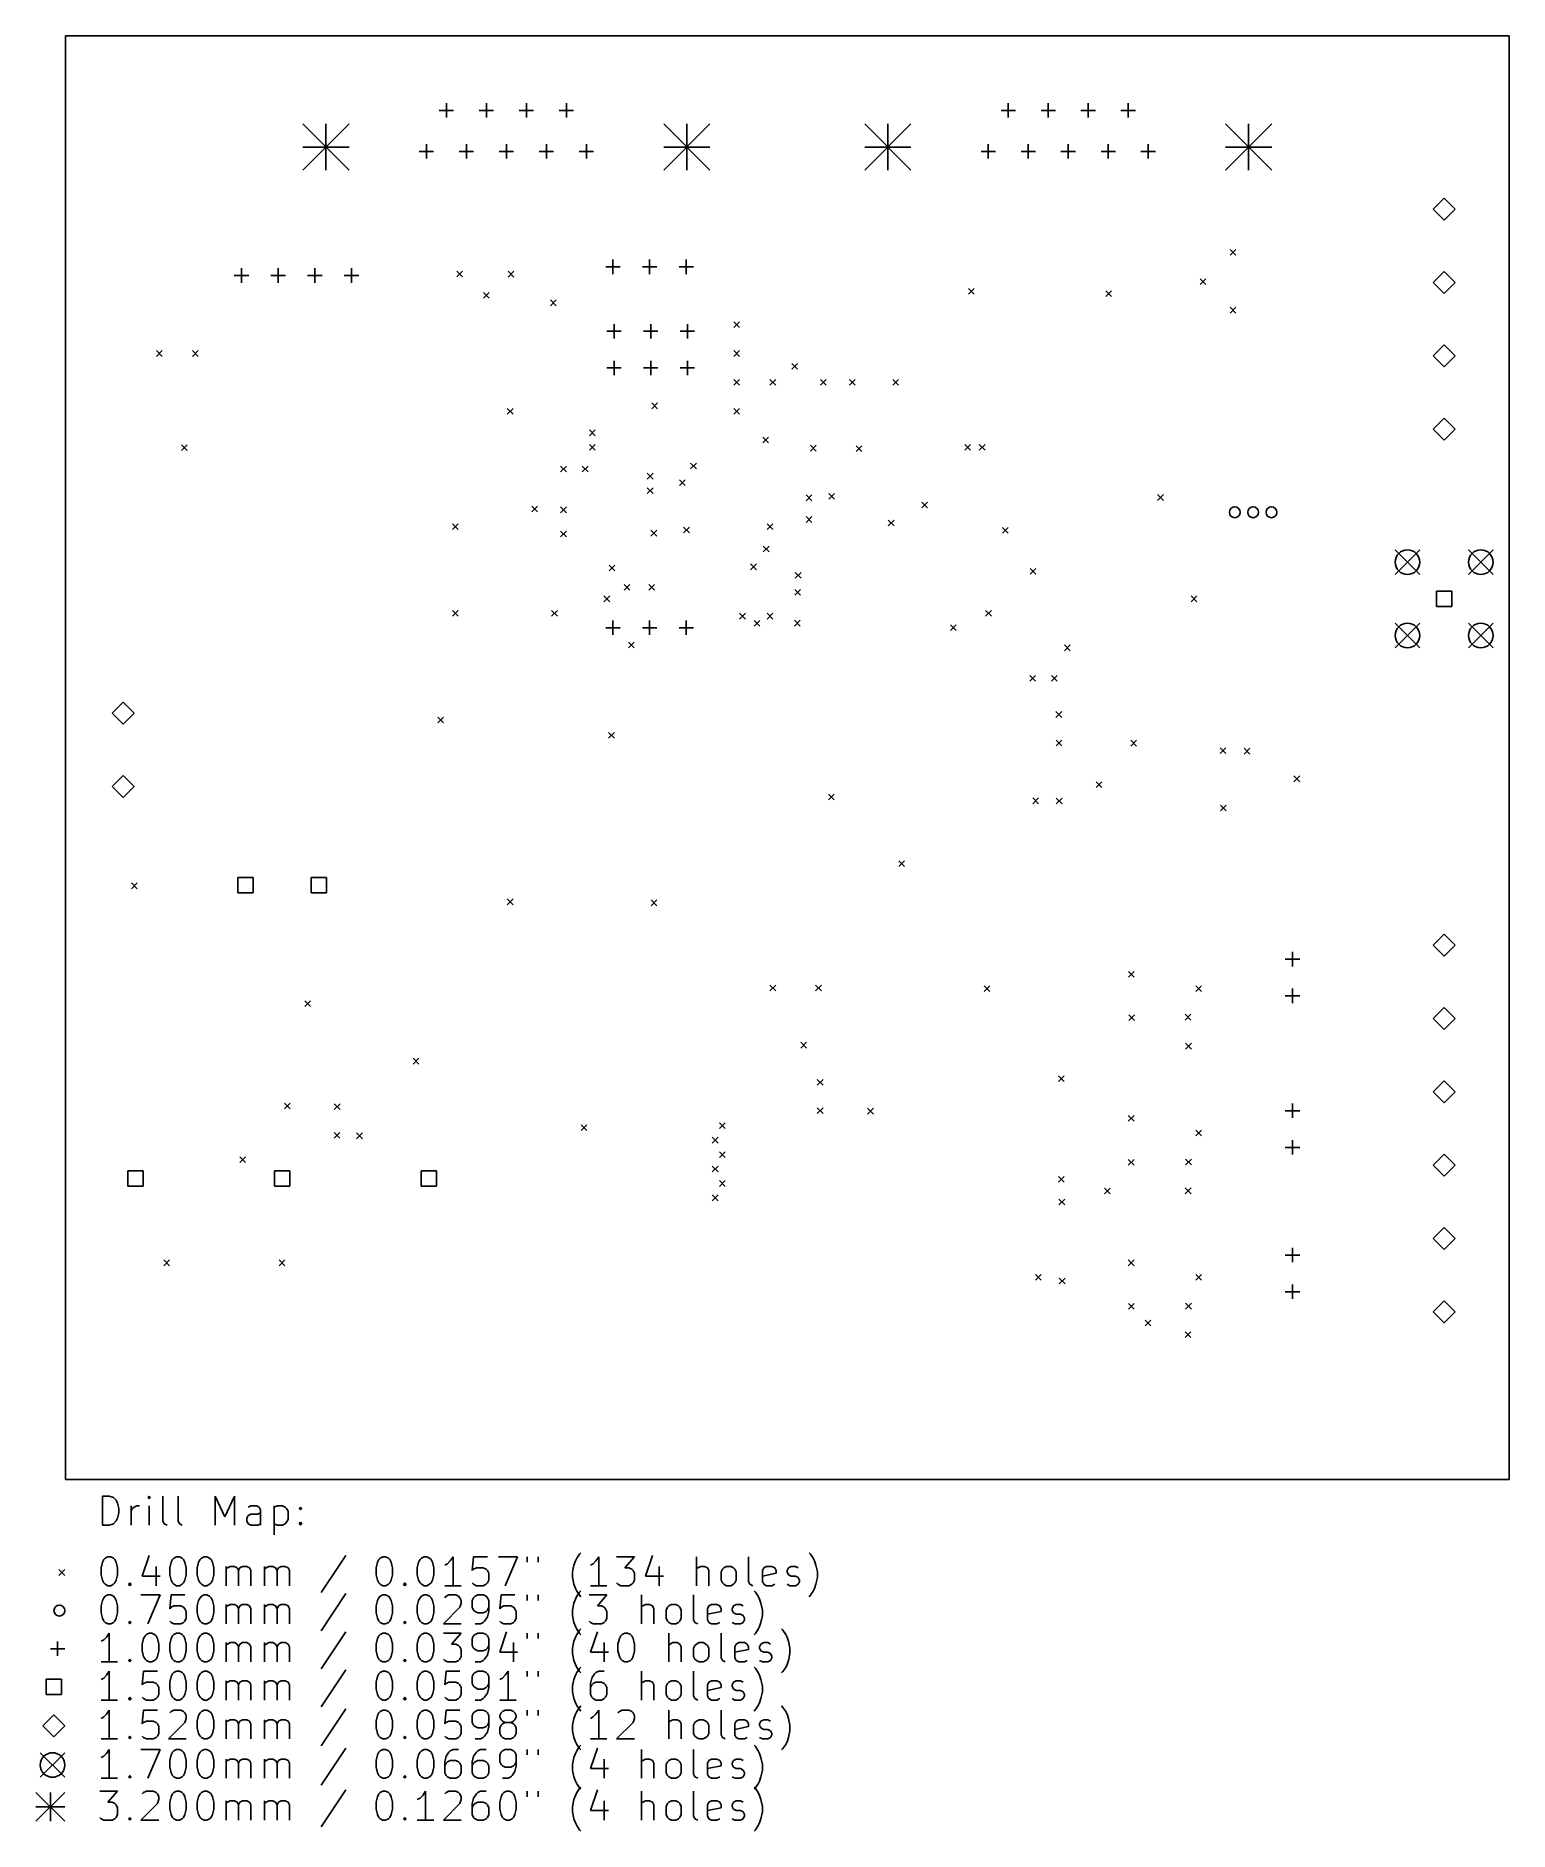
# Model space of a CAD drawing. Extents: x 1.69 to 5.71, y -7.26 to -2.36.
import ezdxf

# ---------------------------------------------------------------- set-up
doc = ezdxf.new("R2010")
doc.units = 0
doc.header["$MEASUREMENT"] = 0
doc.layers.add('BLACK', color=7, linetype='CONTINUOUS')

msp = doc.modelspace()

# ---------------------------------------------------------------- linework, layer by layer
at = {"layer": 'BLACK', "linetype": 'CONTINUOUS'}
for p, q in [((1.7717, -2.3622), (5.7087, -2.3622)), ((1.7717, -6.2992), (1.7717, -2.3622)), ((5.7087, -2.3622), (5.7087, -6.2992)), ((2.8104, -2.5457), (2.8104, -2.585)), ((2.9195, -2.5457), (2.9195, -2.585)), ((3.0285, -2.5457), (3.0285, -2.585)), ((3.1376, -2.5457), (3.1376, -2.585)), ((4.3427, -2.5457), (4.3427, -2.585)), ((4.4518, -2.5457), (4.4518, -2.585)), ((4.5608, -2.5457), (4.5608, -2.585)), ((4.6699, -2.5457), (4.6699, -2.585)), ((2.7907, -2.5654), (2.8301, -2.5654)), ((2.8998, -2.5654), (2.9392, -2.5654)), ((3.0089, -2.5654), (3.0482, -2.5654)), ((3.1179, -2.5654), (3.1573, -2.5654)), ((4.323, -2.5654), (4.3624, -2.5654)), ((4.4321, -2.5654), (4.4715, -2.5654)), ((4.5411, -2.5654), (4.5805, -2.5654)), ((4.6502, -2.5654), (4.6896, -2.5654)), ((2.4189, -2.6024), (2.5449, -2.7283)), ((2.5449, -2.6024), (2.4189, -2.7283)), ((2.4819, -2.6024), (2.4819, -2.7283)), ((3.4031, -2.6024), (3.5291, -2.7283)), ((3.5291, -2.6024), (3.4031, -2.7283)), ((3.4661, -2.6024), (3.4661, -2.7283)), ((3.9512, -2.6024), (4.0772, -2.7283)), ((4.0772, -2.6024), (3.9512, -2.7283)), ((4.0142, -2.6024), (4.0142, -2.7283)), ((4.9354, -2.6024), (5.0614, -2.7283)), ((5.0614, -2.6024), (4.9354, -2.7283)), ((4.9984, -2.6024), (4.9984, -2.7283)), ((2.4189, -2.6654), (2.5449, -2.6654)), ((2.7362, -2.6772), (2.7756, -2.6772)), ((2.7559, -2.6575), (2.7559, -2.6969)), ((2.8453, -2.6772), (2.8846, -2.6772)), ((2.865, -2.6575), (2.865, -2.6969)), ((2.9543, -2.6772), (2.9937, -2.6772)), ((2.974, -2.6575), (2.974, -2.6969)), ((3.0634, -2.6772), (3.1028, -2.6772)), ((3.0831, -2.6575), (3.0831, -2.6969)), ((3.1724, -2.6772), (3.2118, -2.6772)), ((3.1921, -2.6575), (3.1921, -2.6969)), ((3.4031, -2.6654), (3.5291, -2.6654)), ((3.9512, -2.6654), (4.0772, -2.6654)), ((4.2685, -2.6772), (4.3079, -2.6772)), ((4.2882, -2.6575), (4.2882, -2.6969)), ((4.3776, -2.6772), (4.4169, -2.6772)), ((4.3972, -2.6575), (4.3972, -2.6969)), ((4.4866, -2.6772), (4.526, -2.6772)), ((4.5063, -2.6575), (4.5063, -2.6969)), ((4.5957, -2.6772), (4.635, -2.6772)), ((4.6154, -2.6575), (4.6154, -2.6969)), ((4.7047, -2.6772), (4.7441, -2.6772)), ((4.7244, -2.6575), (4.7244, -2.6969)), ((4.9354, -2.6654), (5.0614, -2.6654)), ((5.5315, -2.8047), (5.5016, -2.8346)), ((5.5016, -2.8346), (5.5315, -2.8646)), ((5.5614, -2.8346), (5.5315, -2.8047)), ((5.5315, -2.8646), (5.5614, -2.8346)), ((3.2646, -2.9724), (3.2646, -3.0118)), ((3.3646, -2.9724), (3.3646, -3.0118)), ((3.4646, -2.9724), (3.4646, -3.0118)), ((4.9476, -2.9445), (4.9634, -2.9602)), ((4.9634, -2.9445), (4.9476, -2.9602)), ((2.2319, -3.0157), (2.2713, -3.0157)), ((2.2516, -2.9961), (2.2516, -3.0354)), ((2.3319, -3.0157), (2.3713, -3.0157)), ((2.3516, -2.9961), (2.3516, -3.0354)), ((2.4319, -3.0157), (2.4713, -3.0157)), ((2.4516, -2.9961), (2.4516, -3.0354)), ((2.5319, -3.0157), (2.5713, -3.0157)), ((2.5516, -2.9961), (2.5516, -3.0354)), ((2.8386, -3.0035), (2.8543, -3.0193)), ((2.8543, -3.0035), (2.8386, -3.0193)), ((2.9787, -3.0043), (2.9945, -3.0201)), ((2.9945, -3.0043), (2.9787, -3.0201)), ((3.2449, -2.9921), (3.2843, -2.9921)), ((3.3449, -2.9921), (3.3843, -2.9921)), ((3.4449, -2.9921), (3.4843, -2.9921)), ((4.8657, -3.0244), (4.8815, -3.0402)), ((4.8815, -3.0244), (4.8657, -3.0402)), ((5.5315, -3.0047), (5.5016, -3.0346)), ((5.5016, -3.0346), (5.5315, -3.0646)), ((5.5614, -3.0346), (5.5315, -3.0047)), ((5.5315, -3.0646), (5.5614, -3.0346)), ((2.9114, -3.0618), (2.9272, -3.0776)), ((2.9272, -3.0618), (2.9114, -3.0776)), ((3.0945, -3.0823), (3.1102, -3.098)), ((3.1102, -3.0823), (3.0945, -3.098)), ((4.2343, -3.0512), (4.25, -3.0669)), ((4.25, -3.0512), (4.2343, -3.0669)), ((4.6087, -3.0571), (4.6244, -3.0728)), ((4.6244, -3.0571), (4.6087, -3.0728)), ((4.9476, -3.1024), (4.9634, -3.1181)), ((4.9634, -3.1024), (4.9476, -3.1181)), ((3.248, -3.1677), (3.2874, -3.1677)), ((3.2677, -3.148), (3.2677, -3.1874)), ((3.348, -3.1677), (3.3874, -3.1677)), ((3.3677, -3.148), (3.3677, -3.1874)), ((3.448, -3.1677), (3.4874, -3.1677)), ((3.4677, -3.148), (3.4677, -3.1874)), ((3.5945, -3.1417), (3.6102, -3.1575)), ((3.6102, -3.1417), (3.5945, -3.1575)), ((2.0197, -3.2205), (2.0354, -3.2362)), ((2.0354, -3.2205), (2.0197, -3.2362)), ((2.1181, -3.2205), (2.1339, -3.2362)), ((2.1339, -3.2205), (2.1181, -3.2362)), ((3.5945, -3.2205), (3.6102, -3.2362)), ((3.6102, -3.2205), (3.5945, -3.2362)), ((5.5315, -3.2047), (5.5016, -3.2346)), ((5.5614, -3.2346), (5.5315, -3.2047)), ((3.248, -3.2677), (3.2874, -3.2677)), ((3.2677, -3.248), (3.2677, -3.2874)), ((3.348, -3.2677), (3.3874, -3.2677)), ((3.3677, -3.248), (3.3677, -3.2874)), ((3.448, -3.2677), (3.4874, -3.2677)), ((3.4677, -3.248), (3.4677, -3.2874)), ((3.7524, -3.2555), (3.7681, -3.2713)), ((3.7681, -3.2555), (3.7524, -3.2713)), ((5.5016, -3.2346), (5.5315, -3.2646)), ((5.5315, -3.2646), (5.5614, -3.2346)), ((3.5945, -3.2992), (3.6102, -3.315)), ((3.6102, -3.2992), (3.5945, -3.315)), ((3.6929, -3.2992), (3.7087, -3.315)), ((3.7087, -3.2992), (3.6929, -3.315)), ((3.8307, -3.2992), (3.8465, -3.315)), ((3.8465, -3.2992), (3.8307, -3.315)), ((3.9094, -3.2992), (3.9252, -3.315)), ((3.9252, -3.2992), (3.9094, -3.315)), ((4.0276, -3.2992), (4.0433, -3.315)), ((4.0433, -3.2992), (4.0276, -3.315)), ((2.9764, -3.378), (2.9921, -3.3937)), ((2.9921, -3.378), (2.9764, -3.3937)), ((3.3709, -3.3634), (3.3866, -3.3791)), ((3.3866, -3.3634), (3.3709, -3.3791)), ((3.5945, -3.378), (3.6102, -3.3937)), ((3.6102, -3.378), (3.5945, -3.3937)), ((5.5315, -3.4047), (5.5016, -3.4346)), ((5.5614, -3.4346), (5.5315, -3.4047)), ((3.2008, -3.437), (3.2165, -3.4528)), ((3.2165, -3.437), (3.2008, -3.4528)), ((3.2008, -3.4764), (3.2165, -3.4921)), ((3.2165, -3.4764), (3.2008, -3.4921)), ((3.6732, -3.4567), (3.689, -3.4724)), ((3.689, -3.4567), (3.6732, -3.4724)), ((4.2244, -3.4764), (4.2402, -3.4921)), ((4.2402, -3.4764), (4.2244, -3.4921)), ((4.2638, -3.4764), (4.2795, -3.4921)), ((4.2795, -3.4764), (4.2638, -3.4921)), ((5.5016, -3.4346), (5.5315, -3.4646)), ((5.5315, -3.4646), (5.5614, -3.4346)), ((2.0878, -3.4776), (2.1035, -3.4933)), ((2.1035, -3.4776), (2.0878, -3.4933)), ((3.8035, -3.4787), (3.8193, -3.4945)), ((3.8193, -3.4787), (3.8035, -3.4945)), ((3.928, -3.4803), (3.9437, -3.4961)), ((3.9437, -3.4803), (3.928, -3.4961)), ((3.122, -3.5354), (3.1378, -3.5512)), ((3.1378, -3.5354), (3.122, -3.5512)), ((3.1811, -3.5354), (3.1969, -3.5512)), ((3.1969, -3.5354), (3.1811, -3.5512)), ((3.3583, -3.5551), (3.374, -3.5709)), ((3.374, -3.5551), (3.3583, -3.5709)), ((3.4461, -3.5728), (3.4618, -3.5886)), ((3.4618, -3.5728), (3.4461, -3.5886)), ((3.4764, -3.5276), (3.4921, -3.5433)), ((3.4921, -3.5276), (3.4764, -3.5433)), ((3.3583, -3.5945), (3.374, -3.6102)), ((3.374, -3.5945), (3.3583, -3.6102)), ((3.7913, -3.6142), (3.8071, -3.6299)), ((3.8071, -3.6142), (3.7913, -3.6299)), ((3.8535, -3.6102), (3.8693, -3.626)), ((3.8693, -3.6102), (3.8535, -3.626)), ((4.75, -3.6134), (4.7657, -3.6291)), ((4.7657, -3.6134), (4.75, -3.6291)), ((3.0433, -3.6449), (3.0591, -3.6606)), ((3.0591, -3.6449), (3.0433, -3.6606)), ((3.122, -3.6469), (3.1378, -3.6626)), ((3.1378, -3.6469), (3.122, -3.6626)), ((4.1067, -3.6335), (4.1224, -3.6492)), ((4.1224, -3.6335), (4.1067, -3.6492)), ((2.8268, -3.6929), (2.8425, -3.7087)), ((2.8425, -3.6929), (2.8268, -3.7087)), ((3.122, -3.7126), (3.1378, -3.7283)), ((3.1378, -3.7126), (3.122, -3.7283)), ((3.3681, -3.7106), (3.3839, -3.7264)), ((3.3839, -3.7106), (3.3681, -3.7264)), ((3.4575, -3.702), (3.4732, -3.7177)), ((3.4732, -3.702), (3.4575, -3.7177)), ((3.685, -3.6929), (3.7008, -3.7087)), ((3.7008, -3.6929), (3.685, -3.7087)), ((3.7913, -3.6732), (3.8071, -3.689)), ((3.8071, -3.6732), (3.7913, -3.689)), ((4.0157, -3.6831), (4.0315, -3.6988)), ((4.0315, -3.6831), (4.0157, -3.6988)), ((4.3272, -3.7031), (4.3429, -3.7189)), ((4.3429, -3.7031), (4.3272, -3.7189)), ((3.6748, -3.7539), (3.6906, -3.7697)), ((3.6906, -3.7539), (3.6748, -3.7697)), ((5.398, -3.7642), (5.465, -3.8311)), ((5.465, -3.7642), (5.398, -3.8311)), ((5.598, -3.7642), (5.665, -3.8311)), ((5.665, -3.7642), (5.598, -3.8311)), ((3.2543, -3.8055), (3.2701, -3.8213)), ((3.2701, -3.8055), (3.2543, -3.8213)), ((3.6402, -3.8024), (3.6559, -3.8181)), ((3.6559, -3.8024), (3.6402, -3.8181)), ((4.4024, -3.815), (4.4181, -3.8307)), ((4.4181, -3.815), (4.4024, -3.8307)), ((3.2953, -3.8583), (3.311, -3.874)), ((3.311, -3.8583), (3.2953, -3.874)), ((3.3622, -3.8583), (3.378, -3.874)), ((3.378, -3.8583), (3.3622, -3.874)), ((3.7618, -3.8256), (3.7776, -3.8413)), ((3.7776, -3.8256), (3.7618, -3.8413)), ((3.2402, -3.8898), (3.2559, -3.9055)), ((3.2559, -3.8898), (3.2402, -3.9055)), ((3.7606, -3.872), (3.7764, -3.8878)), ((3.7764, -3.872), (3.7606, -3.8878)), ((4.8413, -3.8898), (4.8571, -3.9055)), ((4.8571, -3.8898), (4.8413, -3.9055)), ((5.5524, -3.8768), (5.5106, -3.8768)), ((5.5106, -3.8768), (5.5106, -3.9185)), ((5.5524, -3.9185), (5.5524, -3.8768)), ((2.8268, -3.9291), (2.8425, -3.9449)), ((2.8425, -3.9291), (2.8268, -3.9449)), ((3.0972, -3.9291), (3.113, -3.9449)), ((3.113, -3.9291), (3.0972, -3.9449)), ((3.2646, -3.9567), (3.2646, -3.9961)), ((3.3646, -3.9567), (3.3646, -3.9961)), ((3.4646, -3.9567), (3.4646, -3.9961)), ((3.6102, -3.937), (3.626, -3.9528)), ((3.626, -3.937), (3.6102, -3.9528)), ((3.6496, -3.9567), (3.6654, -3.9724)), ((3.6654, -3.9567), (3.6496, -3.9724)), ((3.685, -3.937), (3.7008, -3.9528)), ((3.7008, -3.937), (3.685, -3.9528)), ((3.7594, -3.9559), (3.7752, -3.9717)), ((3.7752, -3.9559), (3.7594, -3.9717)), ((4.2811, -3.9291), (4.2969, -3.9449)), ((4.2969, -3.9291), (4.2811, -3.9449)), ((5.398, -3.9642), (5.465, -4.0311)), ((5.465, -3.9642), (5.398, -4.0311)), ((5.5106, -3.9185), (5.5524, -3.9185)), ((5.598, -3.9642), (5.665, -4.0311)), ((5.665, -3.9642), (5.598, -4.0311)), ((3.2449, -3.9764), (3.2843, -3.9764)), ((3.3449, -3.9764), (3.3843, -3.9764)), ((3.4449, -3.9764), (3.4843, -3.9764)), ((4.185, -3.9685), (4.2008, -3.9843)), ((4.2008, -3.9685), (4.185, -3.9843)), ((3.3071, -4.0157), (3.3228, -4.0315)), ((3.3228, -4.0157), (3.3071, -4.0315)), ((4.4961, -4.0232), (4.5118, -4.039)), ((4.5118, -4.0232), (4.4961, -4.039)), ((4.4016, -4.1063), (4.4173, -4.122)), ((4.4173, -4.1063), (4.4016, -4.122)), ((4.4606, -4.1063), (4.4764, -4.122)), ((4.4764, -4.1063), (4.4606, -4.122)), ((1.9291, -4.1795), (1.8992, -4.2094)), ((1.8992, -4.2094), (1.9291, -4.2394)), ((1.9591, -4.2094), (1.9291, -4.1795)), ((1.9291, -4.2394), (1.9591, -4.2094)), ((4.4728, -4.2051), (4.4886, -4.2209)), ((4.4886, -4.2051), (4.4728, -4.2209)), ((2.787, -4.2205), (2.8028, -4.2362)), ((2.8028, -4.2205), (2.787, -4.2362)), ((3.2528, -4.2622), (3.2685, -4.278)), ((3.2685, -4.2622), (3.2528, -4.278)), ((4.4732, -4.2827), (4.489, -4.2984)), ((4.489, -4.2827), (4.4732, -4.2984)), ((4.6772, -4.2835), (4.6929, -4.2992)), ((4.6929, -4.2835), (4.6772, -4.2992)), ((4.9205, -4.3039), (4.9362, -4.3197)), ((4.9362, -4.3039), (4.9205, -4.3197)), ((4.9862, -4.3051), (5.002, -4.3209)), ((5.002, -4.3051), (4.9862, -4.3209)), ((1.9291, -4.3795), (1.8992, -4.4094)), ((1.9591, -4.4094), (1.9291, -4.3795)), ((4.5823, -4.3969), (4.598, -4.4126)), ((4.598, -4.3969), (4.5823, -4.4126)), ((5.122, -4.3807), (5.1378, -4.3965)), ((5.1378, -4.3807), (5.122, -4.3965)), ((1.8992, -4.4094), (1.9291, -4.4394)), ((1.9291, -4.4394), (1.9591, -4.4094)), ((3.8524, -4.4303), (3.8681, -4.4461)), ((3.8681, -4.4303), (3.8524, -4.4461)), ((4.4098, -4.4406), (4.4256, -4.4563)), ((4.4256, -4.4406), (4.4098, -4.4563)), ((4.4736, -4.4409), (4.4894, -4.4567)), ((4.4894, -4.4409), (4.4736, -4.4567)), ((4.9217, -4.4602), (4.9374, -4.476)), ((4.9374, -4.4602), (4.9217, -4.476)), ((4.0445, -4.6122), (4.0602, -4.628)), ((4.0602, -4.6122), (4.0445, -4.628)), ((1.9516, -4.6724), (1.9673, -4.6882)), ((1.9673, -4.6724), (1.9516, -4.6882)), ((2.2831, -4.6579), (2.2413, -4.6579)), ((2.2413, -4.6579), (2.2413, -4.6996)), ((2.2413, -4.6996), (2.2831, -4.6996)), ((2.2831, -4.6996), (2.2831, -4.6579)), ((2.4831, -4.6579), (2.4413, -4.6579)), ((2.4413, -4.6579), (2.4413, -4.6996)), ((2.4413, -4.6996), (2.4831, -4.6996)), ((2.4831, -4.6996), (2.4831, -4.6579)), ((2.9764, -4.7161), (2.9921, -4.7319)), ((2.9921, -4.7161), (2.9764, -4.7319)), ((3.3685, -4.7189), (3.3843, -4.7346)), ((3.3843, -4.7189), (3.3685, -4.7346)), ((5.5315, -4.8126), (5.5016, -4.8425)), ((5.5016, -4.8425), (5.5315, -4.8724)), ((5.5614, -4.8425), (5.5315, -4.8126)), ((5.5315, -4.8724), (5.5614, -4.8425)), ((5.0984, -4.8803), (5.1378, -4.8803)), ((5.1181, -4.8606), (5.1181, -4.9)), ((4.6705, -4.9142), (4.6862, -4.9299)), ((4.6862, -4.9142), (4.6705, -4.9299)), ((2.424, -4.9937), (2.4398, -5.0094)), ((2.4398, -4.9937), (2.424, -5.0094)), ((3.6929, -4.9512), (3.7087, -4.9669)), ((3.7087, -4.9512), (3.6929, -4.9669)), ((3.8173, -4.9512), (3.8331, -4.9669)), ((3.8331, -4.9512), (3.8173, -4.9669)), ((4.2772, -4.9531), (4.2929, -4.9689)), ((4.2929, -4.9531), (4.2772, -4.9689)), ((4.8543, -4.9528), (4.8701, -4.9685)), ((4.8701, -4.9528), (4.8543, -4.9685)), ((5.0984, -4.9803), (5.1378, -4.9803)), ((5.1181, -4.9606), (5.1181, -5)), ((4.6713, -5.0319), (4.687, -5.0476)), ((4.687, -5.0319), (4.6713, -5.0476)), ((4.8252, -5.0307), (4.8409, -5.0465)), ((4.8409, -5.0307), (4.8252, -5.0465)), ((5.5315, -5.0126), (5.5016, -5.0425)), ((5.5016, -5.0425), (5.5315, -5.0724)), ((5.5614, -5.0425), (5.5315, -5.0126)), ((5.5315, -5.0724), (5.5614, -5.0425)), ((3.7768, -5.1071), (3.7925, -5.1228)), ((3.7925, -5.1071), (3.7768, -5.1228)), ((4.8264, -5.1098), (4.8421, -5.1256)), ((4.8421, -5.1098), (4.8264, -5.1256)), ((2.7197, -5.1508), (2.7354, -5.1665)), ((2.7354, -5.1508), (2.7197, -5.1665)), ((3.822, -5.2087), (3.8378, -5.2244)), ((3.8378, -5.2087), (3.822, -5.2244)), ((4.4795, -5.1984), (4.4953, -5.2142)), ((4.4953, -5.1984), (4.4795, -5.2142)), ((5.5315, -5.2126), (5.5016, -5.2425)), ((5.5614, -5.2425), (5.5315, -5.2126)), ((2.3689, -5.2732), (2.3846, -5.289)), ((2.3846, -5.2732), (2.3689, -5.289)), ((2.5047, -5.2748), (2.5205, -5.2906)), ((2.5205, -5.2748), (2.5047, -5.2906)), ((3.822, -5.2858), (3.8378, -5.3016)), ((3.8378, -5.2858), (3.822, -5.3016)), ((3.9591, -5.287), (3.9748, -5.3028)), ((3.9748, -5.287), (3.9591, -5.3028)), ((5.1181, -5.274), (5.1181, -5.3134)), ((5.5016, -5.2425), (5.5315, -5.2724)), ((5.5315, -5.2724), (5.5614, -5.2425)), ((3.178, -5.3323), (3.1937, -5.348)), ((3.1937, -5.3323), (3.178, -5.348)), ((3.5551, -5.3268), (3.5709, -5.3425)), ((3.5709, -5.3268), (3.5551, -5.3425)), ((4.6701, -5.3067), (4.6858, -5.3224)), ((4.6858, -5.3067), (4.6701, -5.3224)), ((5.0984, -5.2937), (5.1378, -5.2937)), ((2.5043, -5.3531), (2.5201, -5.3689)), ((2.5201, -5.3531), (2.5043, -5.3689)), ((2.5657, -5.3543), (2.5815, -5.3701)), ((2.5815, -5.3543), (2.5657, -5.3701)), ((3.5354, -5.3661), (3.5512, -5.3819)), ((3.5512, -5.3661), (3.5354, -5.3819)), ((4.8543, -5.3465), (4.8701, -5.3622)), ((4.8701, -5.3465), (4.8543, -5.3622)), ((5.1181, -5.374), (5.1181, -5.4134)), ((2.2472, -5.4197), (2.263, -5.4354)), ((2.263, -5.4197), (2.2472, -5.4354)), ((3.5551, -5.4055), (3.5709, -5.4213)), ((3.5709, -5.4055), (3.5551, -5.4213)), ((4.6701, -5.4264), (4.6858, -5.4421)), ((4.6858, -5.4264), (4.6701, -5.4421)), ((4.8264, -5.4256), (4.8421, -5.4413)), ((4.8421, -5.4256), (4.8264, -5.4413)), ((5.0984, -5.3937), (5.1378, -5.3937)), ((5.5315, -5.4126), (5.5016, -5.4425)), ((5.5614, -5.4425), (5.5315, -5.4126)), ((1.9831, -5.4579), (1.9413, -5.4579)), ((1.9413, -5.4579), (1.9413, -5.4996)), ((1.9831, -5.4996), (1.9831, -5.4579)), ((2.3831, -5.4579), (2.3413, -5.4579)), ((2.3413, -5.4579), (2.3413, -5.4996)), ((2.3831, -5.4996), (2.3831, -5.4579)), ((2.7831, -5.4579), (2.7413, -5.4579)), ((2.7413, -5.4579), (2.7413, -5.4996)), ((2.7831, -5.4996), (2.7831, -5.4579)), ((3.5354, -5.4449), (3.5512, -5.4606)), ((3.5512, -5.4449), (3.5354, -5.4606)), ((4.4795, -5.4732), (4.4953, -5.489)), ((4.4953, -5.4732), (4.4795, -5.489)), ((5.5016, -5.4425), (5.5315, -5.4724)), ((5.5315, -5.4724), (5.5614, -5.4425)), ((1.9413, -5.4996), (1.9831, -5.4996)), ((2.3413, -5.4996), (2.3831, -5.4996)), ((2.7413, -5.4996), (2.7831, -5.4996)), ((3.5354, -5.5236), (3.5512, -5.5394)), ((3.5512, -5.5236), (3.5354, -5.5394)), ((3.5551, -5.4843), (3.5709, -5.5)), ((3.5709, -5.4843), (3.5551, -5.5)), ((4.6051, -5.5047), (4.6209, -5.5205)), ((4.6209, -5.5047), (4.6051, -5.5205)), ((4.8256, -5.5043), (4.8413, -5.5201)), ((4.8413, -5.5043), (4.8256, -5.5201)), ((4.4811, -5.535), (4.4969, -5.5508)), ((4.4969, -5.535), (4.4811, -5.5508)), ((5.5315, -5.6126), (5.5016, -5.6425)), ((5.5614, -5.6425), (5.5315, -5.6126)), ((5.1181, -5.6677), (5.1181, -5.7071)), ((5.5016, -5.6425), (5.5315, -5.6724)), ((5.5315, -5.6724), (5.5614, -5.6425)), ((2.0394, -5.7008), (2.0551, -5.7165)), ((2.0551, -5.7008), (2.0394, -5.7165)), ((2.3543, -5.7008), (2.3701, -5.7165)), ((2.3701, -5.7008), (2.3543, -5.7165)), ((4.6701, -5.7008), (4.6858, -5.7165)), ((4.6858, -5.7008), (4.6701, -5.7165)), ((5.0984, -5.6874), (5.1378, -5.6874)), ((4.4169, -5.7406), (4.4327, -5.7563)), ((4.4327, -5.7406), (4.4169, -5.7563)), ((4.4819, -5.7504), (4.4976, -5.7661)), ((4.4976, -5.7504), (4.4819, -5.7661)), ((4.8543, -5.7402), (4.8701, -5.7559)), ((4.8701, -5.7402), (4.8543, -5.7559)), ((5.1181, -5.7677), (5.1181, -5.8071)), ((4.6709, -5.8197), (4.6866, -5.8354)), ((4.6866, -5.8197), (4.6709, -5.8354)), ((4.8264, -5.8189), (4.8421, -5.8346)), ((4.8421, -5.8189), (4.8264, -5.8346)), ((5.0984, -5.7874), (5.1378, -5.7874)), ((5.5315, -5.8126), (5.5016, -5.8425)), ((5.5614, -5.8425), (5.5315, -5.8126)), ((4.7161, -5.865), (4.7319, -5.8807)), ((4.7319, -5.865), (4.7161, -5.8807)), ((5.5016, -5.8425), (5.5315, -5.8724)), ((5.5315, -5.8724), (5.5614, -5.8425)), ((4.8248, -5.8965), (4.8406, -5.9122)), ((4.8406, -5.8965), (4.8248, -5.9122)), ((5.7087, -6.2992), (1.7717, -6.2992)), ((1.8724, -6.4238), (1.8724, -6.3451)), ((1.8724, -6.3451), (1.8911, -6.3451)), ((1.8911, -6.3451), (1.9023, -6.3488)), ((1.9023, -6.3488), (1.9098, -6.3563)), ((1.9098, -6.3563), (1.9136, -6.3638)), ((1.9136, -6.3638), (1.9173, -6.3788)), ((1.9998, -6.3451), (1.9961, -6.3488)), ((1.9961, -6.3488), (1.9998, -6.3526)), ((2.0036, -6.3488), (1.9998, -6.3451)), ((1.9998, -6.3451), (1.9998, -6.3526)), ((1.9998, -6.3526), (2.0036, -6.3488)), ((2.0373, -6.4126), (2.0373, -6.3451)), ((2.0786, -6.4126), (2.0786, -6.3451)), ((2.1798, -6.4238), (2.1798, -6.3451)), ((2.1798, -6.3451), (2.2061, -6.4013)), ((2.2061, -6.4013), (2.2323, -6.3451)), ((2.2323, -6.3451), (2.2323, -6.4238)), ((1.9098, -6.4126), (1.9023, -6.4201)), ((1.9136, -6.4051), (1.9098, -6.4126)), ((1.9173, -6.3901), (1.9136, -6.4051)), ((1.9173, -6.3788), (1.9173, -6.3901)), ((1.9511, -6.4238), (1.9511, -6.3713)), ((1.9511, -6.3863), (1.9548, -6.3788)), ((1.9548, -6.3788), (1.9586, -6.3751)), ((1.9586, -6.3751), (1.9661, -6.3713)), ((1.9661, -6.3713), (1.9736, -6.3713)), ((1.9998, -6.4238), (1.9998, -6.3713)), ((2.0411, -6.4201), (2.0373, -6.4126)), ((2.0823, -6.4201), (2.0786, -6.4126)), ((2.2661, -6.4051), (2.2698, -6.3976)), ((2.2661, -6.4126), (2.2661, -6.4051)), ((2.2698, -6.4201), (2.2661, -6.4126)), ((2.2773, -6.3713), (2.2698, -6.3751)), ((2.2698, -6.3976), (2.2773, -6.3938)), ((2.2923, -6.3713), (2.2773, -6.3713)), ((2.2773, -6.3938), (2.2961, -6.3938)), ((2.2998, -6.3751), (2.2923, -6.3713)), ((2.2961, -6.3938), (2.3035, -6.3901)), ((2.3035, -6.3826), (2.2998, -6.3751)), ((2.3035, -6.4238), (2.3035, -6.3826)), ((2.341, -6.3713), (2.341, -6.4501)), ((2.341, -6.3751), (2.3485, -6.3713)), ((2.3485, -6.3713), (2.3635, -6.3713)), ((2.3635, -6.3713), (2.371, -6.3751)), ((2.371, -6.3751), (2.3748, -6.3788)), ((2.3748, -6.3788), (2.3785, -6.3863)), ((2.3785, -6.4088), (2.3748, -6.4163)), ((2.3785, -6.3863), (2.3785, -6.4088)), ((2.4085, -6.3788), (2.4123, -6.3751)), ((2.4123, -6.3826), (2.4085, -6.3788)), ((2.4123, -6.3751), (2.416, -6.3788)), ((2.4123, -6.3751), (2.4123, -6.3826)), ((2.416, -6.3788), (2.4123, -6.3826)), ((1.8911, -6.4238), (1.8724, -6.4238)), ((1.9023, -6.4201), (1.8911, -6.4238)), ((2.0486, -6.4238), (2.0411, -6.4201)), ((2.0898, -6.4238), (2.0823, -6.4201)), ((2.2773, -6.4238), (2.2698, -6.4201)), ((2.2961, -6.4238), (2.2773, -6.4238)), ((2.3035, -6.4201), (2.2961, -6.4238)), ((2.3485, -6.4238), (2.341, -6.4201)), ((2.3635, -6.4238), (2.3485, -6.4238)), ((2.371, -6.4201), (2.3635, -6.4238)), ((2.3748, -6.4163), (2.371, -6.4201)), ((2.4085, -6.4201), (2.4123, -6.4163)), ((2.4123, -6.4238), (2.4085, -6.4201)), ((2.4123, -6.4163), (2.416, -6.4201)), ((2.4123, -6.4163), (2.4123, -6.4238)), ((2.416, -6.4201), (2.4123, -6.4238)), ((1.8799, -6.5142), (1.8874, -6.5104)), ((1.8874, -6.5104), (1.8949, -6.5104)), ((1.8949, -6.5104), (1.9023, -6.5142)), ((1.9998, -6.5067), (1.9811, -6.5629)), ((2.0673, -6.5142), (2.0748, -6.5104)), ((2.0748, -6.5104), (2.0823, -6.5104)), ((2.0823, -6.5104), (2.0898, -6.5142)), ((2.1423, -6.5142), (2.1498, -6.5104)), ((2.1498, -6.5104), (2.1573, -6.5104)), ((2.1573, -6.5104), (2.1648, -6.5142)), ((2.536, -6.5067), (2.4685, -6.6079)), ((2.6298, -6.5142), (2.6373, -6.5104)), ((2.6373, -6.5104), (2.6448, -6.5104)), ((2.6448, -6.5104), (2.6523, -6.5142)), ((2.7422, -6.5142), (2.7497, -6.5104)), ((2.7497, -6.5104), (2.7572, -6.5104)), ((2.7572, -6.5104), (2.7647, -6.5142)), ((2.8285, -6.5104), (2.821, -6.5217)), ((2.8285, -6.5892), (2.8285, -6.5104)), ((2.8847, -6.5104), (2.881, -6.5479)), ((2.9222, -6.5104), (2.8847, -6.5104)), ((2.9522, -6.5104), (3.0047, -6.5104)), ((3.0047, -6.5104), (2.971, -6.5892)), ((3.031, -6.5104), (3.031, -6.5254)), ((3.061, -6.5104), (3.061, -6.5254)), ((3.1659, -6.5142), (3.1734, -6.5029)), ((3.1734, -6.5029), (3.1772, -6.4992)), ((3.2259, -6.5104), (3.2184, -6.5217)), ((3.2259, -6.5892), (3.2259, -6.5104)), ((3.2747, -6.5104), (3.3234, -6.5104)), ((3.3234, -6.5104), (3.2972, -6.5404)), ((3.3722, -6.5067), (3.3534, -6.5629)), ((3.4922, -6.5892), (3.4922, -6.5104)), ((3.6346, -6.5779), (3.6346, -6.5104)), ((3.8034, -6.5029), (3.7996, -6.4992)), ((3.8109, -6.5142), (3.8034, -6.5029)), ((1.7539, -6.5453), (1.7697, -6.561)), ((1.7697, -6.5453), (1.7539, -6.561)), ((1.8686, -6.5404), (1.8724, -6.5254)), ((1.8686, -6.5592), (1.8686, -6.5404)), ((1.8724, -6.5742), (1.8686, -6.5592)), ((1.8724, -6.5254), (1.8761, -6.5179)), ((1.8761, -6.5179), (1.8799, -6.5142)), ((1.9023, -6.5142), (1.9061, -6.5179)), ((1.9061, -6.5179), (1.9098, -6.5254)), ((1.9098, -6.5254), (1.9136, -6.5404)), ((1.9136, -6.5592), (1.9098, -6.5742)), ((1.9136, -6.5404), (1.9136, -6.5592)), ((2.0186, -6.5367), (2.0186, -6.5892)), ((2.0561, -6.5404), (2.0598, -6.5254)), ((2.0561, -6.5592), (2.0561, -6.5404)), ((2.0598, -6.5742), (2.0561, -6.5592)), ((2.0598, -6.5254), (2.0636, -6.5179)), ((2.0636, -6.5179), (2.0673, -6.5142)), ((2.0898, -6.5142), (2.0936, -6.5179)), ((2.0936, -6.5179), (2.0973, -6.5254)), ((2.0973, -6.5254), (2.1011, -6.5404)), ((2.1011, -6.5592), (2.0973, -6.5742)), ((2.1011, -6.5404), (2.1011, -6.5592)), ((2.1311, -6.5404), (2.1348, -6.5254)), ((2.1311, -6.5592), (2.1311, -6.5404)), ((2.1348, -6.5742), (2.1311, -6.5592)), ((2.1348, -6.5254), (2.1386, -6.5179)), ((2.1386, -6.5179), (2.1423, -6.5142)), ((2.1648, -6.5142), (2.1686, -6.5179)), ((2.1686, -6.5179), (2.1723, -6.5254)), ((2.1723, -6.5254), (2.1761, -6.5404)), ((2.1761, -6.5592), (2.1723, -6.5742)), ((2.1761, -6.5404), (2.1761, -6.5592)), ((2.2098, -6.5892), (2.2098, -6.5367)), ((2.2098, -6.5442), (2.2136, -6.5404)), ((2.2136, -6.5404), (2.2211, -6.5367)), ((2.2211, -6.5367), (2.2323, -6.5367)), ((2.2323, -6.5367), (2.2398, -6.5404)), ((2.2398, -6.5404), (2.2436, -6.5479)), ((2.2436, -6.5479), (2.2473, -6.5404)), ((2.2436, -6.5479), (2.2436, -6.5892)), ((2.2473, -6.5404), (2.2548, -6.5367)), ((2.2548, -6.5367), (2.2661, -6.5367)), ((2.2661, -6.5367), (2.2736, -6.5404)), ((2.2736, -6.5404), (2.2773, -6.5479)), ((2.2773, -6.5479), (2.2773, -6.5892)), ((2.3148, -6.5892), (2.3148, -6.5367)), ((2.3148, -6.5442), (2.3185, -6.5404)), ((2.3185, -6.5404), (2.326, -6.5367)), ((2.326, -6.5367), (2.3373, -6.5367)), ((2.3373, -6.5367), (2.3448, -6.5404)), ((2.3448, -6.5404), (2.3485, -6.5479)), ((2.3485, -6.5479), (2.3523, -6.5404)), ((2.3485, -6.5479), (2.3485, -6.5892)), ((2.3523, -6.5404), (2.3598, -6.5367)), ((2.3598, -6.5367), (2.371, -6.5367)), ((2.371, -6.5367), (2.3785, -6.5404)), ((2.3785, -6.5404), (2.3823, -6.5479)), ((2.3823, -6.5479), (2.3823, -6.5892)), ((2.6185, -6.5404), (2.6223, -6.5254)), ((2.6185, -6.5592), (2.6185, -6.5404)), ((2.6223, -6.5742), (2.6185, -6.5592)), ((2.6223, -6.5254), (2.626, -6.5179)), ((2.626, -6.5179), (2.6298, -6.5142)), ((2.6523, -6.5142), (2.656, -6.5179)), ((2.656, -6.5179), (2.6598, -6.5254)), ((2.6598, -6.5254), (2.6635, -6.5404)), ((2.6635, -6.5592), (2.6598, -6.5742)), ((2.6635, -6.5404), (2.6635, -6.5592)), ((2.731, -6.5404), (2.7347, -6.5254)), ((2.731, -6.5592), (2.731, -6.5404)), ((2.7347, -6.5742), (2.731, -6.5592)), ((2.7347, -6.5254), (2.7385, -6.5179)), ((2.7385, -6.5179), (2.7422, -6.5142)), ((2.7647, -6.5142), (2.7685, -6.5179)), ((2.7685, -6.5179), (2.7722, -6.5254)), ((2.7722, -6.5254), (2.776, -6.5404)), ((2.776, -6.5592), (2.7722, -6.5742)), ((2.776, -6.5404), (2.776, -6.5592)), ((2.8135, -6.5292), (2.806, -6.5329)), ((2.821, -6.5217), (2.8135, -6.5292)), ((2.881, -6.5479), (2.8847, -6.5442)), ((2.8847, -6.5442), (2.8922, -6.5404)), ((2.8922, -6.5404), (2.911, -6.5404)), ((2.911, -6.5404), (2.9185, -6.5442)), ((2.9185, -6.5442), (2.9222, -6.5479)), ((2.9222, -6.5479), (2.926, -6.5554)), ((2.926, -6.5554), (2.926, -6.5742)), ((3.1547, -6.5517), (3.1584, -6.5329)), ((3.1547, -6.5667), (3.1547, -6.5517)), ((3.1584, -6.5329), (3.1622, -6.5217)), ((3.1622, -6.5217), (3.1659, -6.5142)), ((3.2109, -6.5292), (3.2034, -6.5329)), ((3.2184, -6.5217), (3.2109, -6.5292)), ((3.2972, -6.5404), (3.3084, -6.5404)), ((3.3084, -6.5404), (3.3159, -6.5442)), ((3.3159, -6.5442), (3.3197, -6.5479)), ((3.3197, -6.5479), (3.3234, -6.5554)), ((3.3234, -6.5554), (3.3234, -6.5742)), ((3.3909, -6.5367), (3.3909, -6.5892)), ((3.4959, -6.5404), (3.4922, -6.5442)), ((3.5034, -6.5367), (3.4959, -6.5404)), ((3.5146, -6.5367), (3.5034, -6.5367)), ((3.5221, -6.5404), (3.5146, -6.5367)), ((3.5259, -6.5479), (3.5221, -6.5404)), ((3.5259, -6.5892), (3.5259, -6.5479)), ((3.5596, -6.5517), (3.5634, -6.5442)), ((3.5596, -6.5742), (3.5596, -6.5517)), ((3.5634, -6.5442), (3.5671, -6.5404)), ((3.5671, -6.5404), (3.5746, -6.5367)), ((3.5746, -6.5367), (3.5859, -6.5367)), ((3.5859, -6.5367), (3.5934, -6.5404)), ((3.5934, -6.5404), (3.5971, -6.5442)), ((3.5971, -6.5442), (3.6009, -6.5517)), ((3.6009, -6.5517), (3.6009, -6.5742)), ((3.6721, -6.5479), (3.6759, -6.5404)), ((3.6721, -6.5779), (3.6721, -6.5479)), ((3.7096, -6.5554), (3.6721, -6.5629)), ((3.6759, -6.5404), (3.6834, -6.5367)), ((3.6834, -6.5367), (3.6984, -6.5367)), ((3.6984, -6.5367), (3.7059, -6.5404)), ((3.7059, -6.5404), (3.7096, -6.5479)), ((3.7096, -6.5479), (3.7096, -6.5554)), ((3.7396, -6.5479), (3.7434, -6.5404)), ((3.7396, -6.5517), (3.7396, -6.5479)), ((3.7434, -6.5592), (3.7396, -6.5517)), ((3.7434, -6.5404), (3.7509, -6.5367)), ((3.7509, -6.5629), (3.7434, -6.5592)), ((3.7509, -6.5367), (3.7621, -6.5367)), ((3.7621, -6.5367), (3.7696, -6.5404)), ((3.8146, -6.5217), (3.8109, -6.5142)), ((3.8184, -6.5329), (3.8146, -6.5217)), ((3.8221, -6.5517), (3.8184, -6.5329)), ((3.8221, -6.5667), (3.8221, -6.5517)), ((1.8761, -6.5817), (1.8724, -6.5742)), ((1.8799, -6.5854), (1.8761, -6.5817)), ((1.8874, -6.5892), (1.8799, -6.5854)), ((1.8949, -6.5892), (1.8874, -6.5892)), ((1.9023, -6.5854), (1.8949, -6.5892)), ((1.9061, -6.5817), (1.9023, -6.5854)), ((1.9098, -6.5742), (1.9061, -6.5817)), ((1.9436, -6.5854), (1.9473, -6.5817)), ((1.9473, -6.5892), (1.9436, -6.5854)), ((1.9473, -6.5817), (1.9511, -6.5854)), ((1.9473, -6.5817), (1.9473, -6.5892)), ((1.9511, -6.5854), (1.9473, -6.5892)), ((1.9811, -6.5629), (2.0298, -6.5629)), ((2.0636, -6.5817), (2.0598, -6.5742)), ((2.0673, -6.5854), (2.0636, -6.5817)), ((2.0748, -6.5892), (2.0673, -6.5854)), ((2.0823, -6.5892), (2.0748, -6.5892)), ((2.0898, -6.5854), (2.0823, -6.5892)), ((2.0936, -6.5817), (2.0898, -6.5854)), ((2.0973, -6.5742), (2.0936, -6.5817)), ((2.1386, -6.5817), (2.1348, -6.5742)), ((2.1423, -6.5854), (2.1386, -6.5817)), ((2.1498, -6.5892), (2.1423, -6.5854)), ((2.1573, -6.5892), (2.1498, -6.5892)), ((2.1648, -6.5854), (2.1573, -6.5892)), ((2.1686, -6.5817), (2.1648, -6.5854)), ((2.1723, -6.5742), (2.1686, -6.5817)), ((2.626, -6.5817), (2.6223, -6.5742)), ((2.6298, -6.5854), (2.626, -6.5817)), ((2.6373, -6.5892), (2.6298, -6.5854)), ((2.6448, -6.5892), (2.6373, -6.5892)), ((2.6523, -6.5854), (2.6448, -6.5892)), ((2.656, -6.5817), (2.6523, -6.5854)), ((2.6598, -6.5742), (2.656, -6.5817)), ((2.6935, -6.5854), (2.6973, -6.5817)), ((2.6973, -6.5892), (2.6935, -6.5854)), ((2.6973, -6.5817), (2.701, -6.5854)), ((2.6973, -6.5817), (2.6973, -6.5892)), ((2.701, -6.5854), (2.6973, -6.5892)), ((2.7385, -6.5817), (2.7347, -6.5742)), ((2.7422, -6.5854), (2.7385, -6.5817)), ((2.7497, -6.5892), (2.7422, -6.5854)), ((2.7572, -6.5892), (2.7497, -6.5892)), ((2.7647, -6.5854), (2.7572, -6.5892)), ((2.7685, -6.5817), (2.7647, -6.5854)), ((2.7722, -6.5742), (2.7685, -6.5817)), ((2.851, -6.5892), (2.806, -6.5892)), ((2.8847, -6.5854), (2.881, -6.5817)), ((2.8922, -6.5892), (2.8847, -6.5854)), ((2.911, -6.5892), (2.8922, -6.5892)), ((2.9185, -6.5854), (2.911, -6.5892)), ((2.9222, -6.5817), (2.9185, -6.5854)), ((2.926, -6.5742), (2.9222, -6.5817)), ((3.1584, -6.5854), (3.1547, -6.5667)), ((3.1622, -6.5967), (3.1584, -6.5854)), ((3.1659, -6.6042), (3.1622, -6.5967)), ((3.1734, -6.6154), (3.1659, -6.6042)), ((3.1659, -6.6181), (3.1734, -6.6069)), ((3.1734, -6.6069), (3.1772, -6.6031)), ((3.2484, -6.5892), (3.2034, -6.5892)), ((3.2784, -6.5854), (3.2747, -6.5817)), ((3.2859, -6.5892), (3.2784, -6.5854)), ((3.3084, -6.5892), (3.2859, -6.5892)), ((3.3159, -6.5854), (3.3084, -6.5892)), ((3.3197, -6.5817), (3.3159, -6.5854)), ((3.3234, -6.5742), (3.3197, -6.5817)), ((3.3534, -6.5629), (3.4022, -6.5629)), ((3.5634, -6.5817), (3.5596, -6.5742)), ((3.5671, -6.5854), (3.5634, -6.5817)), ((3.5746, -6.5892), (3.5671, -6.5854)), ((3.5859, -6.5892), (3.5746, -6.5892)), ((3.5934, -6.5854), (3.5859, -6.5892)), ((3.5971, -6.5817), (3.5934, -6.5854)), ((3.6009, -6.5742), (3.5971, -6.5817)), ((3.6384, -6.5854), (3.6346, -6.5779)), ((3.6459, -6.5892), (3.6384, -6.5854)), ((3.6534, -6.6069), (3.6496, -6.6031)), ((3.6609, -6.6181), (3.6534, -6.6069)), ((3.6759, -6.5854), (3.6721, -6.5779)), ((3.6834, -6.5892), (3.6759, -6.5854)), ((3.6984, -6.5892), (3.6834, -6.5892)), ((3.7059, -6.5854), (3.6984, -6.5892)), ((3.7396, -6.5854), (3.7471, -6.5892)), ((3.7471, -6.5892), (3.7621, -6.5892)), ((3.7621, -6.5629), (3.7509, -6.5629)), ((3.7696, -6.5667), (3.7621, -6.5629)), ((3.7621, -6.5892), (3.7696, -6.5854)), ((3.7734, -6.5742), (3.7696, -6.5667)), ((3.7696, -6.5854), (3.7734, -6.5779)), ((3.7734, -6.5779), (3.7734, -6.5742)), ((3.8034, -6.6154), (3.8109, -6.6042)), ((3.8109, -6.6042), (3.8146, -6.5967)), ((3.8146, -6.5967), (3.8184, -6.5854)), ((3.8184, -6.5854), (3.8221, -6.5667)), ((1.8686, -6.6444), (1.8724, -6.6294)), ((1.8686, -6.6631), (1.8686, -6.6444)), ((1.8724, -6.6294), (1.8761, -6.6219)), ((1.8761, -6.6219), (1.8799, -6.6181)), ((1.8799, -6.6181), (1.8874, -6.6144)), ((1.8874, -6.6144), (1.8949, -6.6144)), ((1.8949, -6.6144), (1.9023, -6.6181)), ((1.9023, -6.6181), (1.9061, -6.6219)), ((1.9061, -6.6219), (1.9098, -6.6294)), ((1.9098, -6.6294), (1.9136, -6.6444)), ((1.9136, -6.6444), (1.9136, -6.6631)), ((1.9773, -6.6144), (2.0298, -6.6144)), ((2.0298, -6.6144), (1.9961, -6.6931)), ((2.0598, -6.6144), (2.0561, -6.6519)), ((2.0561, -6.6519), (2.0598, -6.6481)), ((2.0973, -6.6144), (2.0598, -6.6144)), ((2.0598, -6.6481), (2.0673, -6.6444)), ((2.0673, -6.6444), (2.0861, -6.6444)), ((2.0861, -6.6444), (2.0936, -6.6481)), ((2.0936, -6.6481), (2.0973, -6.6519)), ((2.0973, -6.6519), (2.1011, -6.6594)), ((2.1311, -6.6444), (2.1348, -6.6294)), ((2.1311, -6.6631), (2.1311, -6.6444)), ((2.1348, -6.6294), (2.1386, -6.6219)), ((2.1386, -6.6219), (2.1423, -6.6181)), ((2.1423, -6.6181), (2.1498, -6.6144)), ((2.1498, -6.6144), (2.1573, -6.6144)), ((2.1573, -6.6144), (2.1648, -6.6181)), ((2.1648, -6.6181), (2.1686, -6.6219)), ((2.1686, -6.6219), (2.1723, -6.6294)), ((2.1723, -6.6294), (2.1761, -6.6444)), ((2.1761, -6.6444), (2.1761, -6.6631)), ((2.2098, -6.6931), (2.2098, -6.6406)), ((2.2098, -6.6481), (2.2136, -6.6444)), ((2.2136, -6.6444), (2.2211, -6.6406)), ((2.2211, -6.6406), (2.2323, -6.6406)), ((2.2323, -6.6406), (2.2398, -6.6444)), ((2.2398, -6.6444), (2.2436, -6.6519)), ((2.2436, -6.6519), (2.2473, -6.6444)), ((2.2436, -6.6519), (2.2436, -6.6931)), ((2.2473, -6.6444), (2.2548, -6.6406)), ((2.2548, -6.6406), (2.2661, -6.6406)), ((2.2661, -6.6406), (2.2736, -6.6444)), ((2.2736, -6.6444), (2.2773, -6.6519)), ((2.2773, -6.6519), (2.2773, -6.6931)), ((2.3148, -6.6931), (2.3148, -6.6406)), ((2.3148, -6.6481), (2.3185, -6.6444)), ((2.3185, -6.6444), (2.326, -6.6406)), ((2.326, -6.6406), (2.3373, -6.6406)), ((2.3373, -6.6406), (2.3448, -6.6444)), ((2.3448, -6.6444), (2.3485, -6.6519)), ((2.3485, -6.6519), (2.3523, -6.6444)), ((2.3485, -6.6519), (2.3485, -6.6931)), ((2.3523, -6.6444), (2.3598, -6.6406)), ((2.3598, -6.6406), (2.371, -6.6406)), ((2.371, -6.6406), (2.3785, -6.6444)), ((2.3785, -6.6444), (2.3823, -6.6519)), ((2.3823, -6.6519), (2.3823, -6.6931)), ((2.536, -6.6106), (2.4685, -6.7119)), ((2.6185, -6.6444), (2.6223, -6.6294)), ((2.6185, -6.6631), (2.6185, -6.6444)), ((2.6223, -6.6294), (2.626, -6.6219)), ((2.626, -6.6219), (2.6298, -6.6181)), ((2.6298, -6.6181), (2.6373, -6.6144)), ((2.6373, -6.6144), (2.6448, -6.6144)), ((2.6448, -6.6144), (2.6523, -6.6181)), ((2.6523, -6.6181), (2.656, -6.6219)), ((2.656, -6.6219), (2.6598, -6.6294)), ((2.6598, -6.6294), (2.6635, -6.6444)), ((2.6635, -6.6444), (2.6635, -6.6631)), ((2.731, -6.6444), (2.7347, -6.6294)), ((2.731, -6.6631), (2.731, -6.6444)), ((2.7347, -6.6294), (2.7385, -6.6219)), ((2.7385, -6.6219), (2.7422, -6.6181)), ((2.7422, -6.6181), (2.7497, -6.6144)), ((2.7497, -6.6144), (2.7572, -6.6144)), ((2.7572, -6.6144), (2.7647, -6.6181)), ((2.7647, -6.6181), (2.7685, -6.6219)), ((2.7685, -6.6219), (2.7722, -6.6294)), ((2.7722, -6.6294), (2.776, -6.6444)), ((2.776, -6.6444), (2.776, -6.6631)), ((2.8472, -6.6481), (2.8022, -6.6931)), ((2.806, -6.6219), (2.8097, -6.6181)), ((2.8097, -6.6181), (2.8172, -6.6144)), ((2.8172, -6.6144), (2.836, -6.6144)), ((2.836, -6.6144), (2.8435, -6.6181)), ((2.8435, -6.6181), (2.8472, -6.6219)), ((2.8472, -6.6219), (2.851, -6.6294)), ((2.851, -6.6369), (2.8472, -6.6481)), ((2.851, -6.6294), (2.851, -6.6369)), ((2.8847, -6.6219), (2.881, -6.6294)), ((2.881, -6.6294), (2.881, -6.6481)), ((2.881, -6.6481), (2.8847, -6.6556)), ((2.8885, -6.6181), (2.8847, -6.6219)), ((2.8847, -6.6556), (2.8885, -6.6594)), ((2.896, -6.6144), (2.8885, -6.6181)), ((2.911, -6.6144), (2.896, -6.6144)), ((2.9185, -6.6181), (2.911, -6.6144)), ((2.9222, -6.6219), (2.9185, -6.6181)), ((2.9185, -6.6594), (2.9222, -6.6556)), ((2.926, -6.6294), (2.9222, -6.6219)), ((2.9222, -6.6556), (2.926, -6.6481)), ((2.926, -6.6594), (2.926, -6.6294)), ((2.9597, -6.6144), (2.956, -6.6519)), ((2.956, -6.6519), (2.9597, -6.6481)), ((2.9972, -6.6144), (2.9597, -6.6144)), ((2.9597, -6.6481), (2.9672, -6.6444)), ((2.9672, -6.6444), (2.986, -6.6444)), ((2.986, -6.6444), (2.9935, -6.6481)), ((2.9935, -6.6481), (2.9972, -6.6519)), ((2.9972, -6.6519), (3.001, -6.6594)), ((3.031, -6.6144), (3.031, -6.6294)), ((3.061, -6.6144), (3.061, -6.6294)), ((3.1547, -6.6556), (3.1584, -6.6369)), ((3.1547, -6.6706), (3.1547, -6.6556)), ((3.1584, -6.6369), (3.1622, -6.6256)), ((3.1622, -6.6256), (3.1659, -6.6181)), ((3.1772, -6.6192), (3.1734, -6.6154)), ((3.1997, -6.6144), (3.2484, -6.6144)), ((3.2484, -6.6144), (3.2222, -6.6444)), ((3.2222, -6.6444), (3.2334, -6.6444)), ((3.2334, -6.6444), (3.2409, -6.6481)), ((3.2409, -6.6481), (3.2447, -6.6519)), ((3.2447, -6.6519), (3.2484, -6.6594)), ((3.3422, -6.6931), (3.3422, -6.6144)), ((3.3459, -6.6444), (3.3422, -6.6481)), ((3.3534, -6.6406), (3.3459, -6.6444)), ((3.3647, -6.6406), (3.3534, -6.6406)), ((3.3722, -6.6444), (3.3647, -6.6406)), ((3.3759, -6.6519), (3.3722, -6.6444)), ((3.3759, -6.6931), (3.3759, -6.6519)), ((3.4097, -6.6556), (3.4134, -6.6481)), ((3.4097, -6.6781), (3.4097, -6.6556)), ((3.4134, -6.6481), (3.4172, -6.6444)), ((3.4172, -6.6444), (3.4247, -6.6406)), ((3.4247, -6.6406), (3.4359, -6.6406)), ((3.4359, -6.6406), (3.4434, -6.6444)), ((3.4434, -6.6444), (3.4472, -6.6481)), ((3.4472, -6.6481), (3.4509, -6.6556)), ((3.4509, -6.6556), (3.4509, -6.6781)), ((3.4847, -6.6819), (3.4847, -6.6144)), ((3.5221, -6.6519), (3.5259, -6.6444)), ((3.5221, -6.6819), (3.5221, -6.6519)), ((3.5259, -6.6444), (3.5334, -6.6406)), ((3.5334, -6.6406), (3.5484, -6.6406)), ((3.5484, -6.6406), (3.5559, -6.6444)), ((3.5559, -6.6444), (3.5596, -6.6519)), ((3.5596, -6.6519), (3.5596, -6.6594)), ((3.5896, -6.6519), (3.5934, -6.6444)), ((3.5896, -6.6556), (3.5896, -6.6519)), ((3.5934, -6.6631), (3.5896, -6.6556)), ((3.5934, -6.6444), (3.6009, -6.6406)), ((3.6009, -6.6406), (3.6121, -6.6406)), ((3.6121, -6.6406), (3.6196, -6.6444)), ((3.6646, -6.6256), (3.6609, -6.6181)), ((3.6684, -6.6369), (3.6646, -6.6256)), ((3.6721, -6.6556), (3.6684, -6.6369)), ((3.6721, -6.6706), (3.6721, -6.6556)), ((3.7996, -6.6192), (3.8034, -6.6154)), ((1.8724, -6.6781), (1.8686, -6.6631)), ((1.8761, -6.6856), (1.8724, -6.6781)), ((1.8799, -6.6894), (1.8761, -6.6856)), ((1.8874, -6.6931), (1.8799, -6.6894)), ((1.8949, -6.6931), (1.8874, -6.6931)), ((1.9023, -6.6894), (1.8949, -6.6931)), ((1.9061, -6.6856), (1.9023, -6.6894)), ((1.9098, -6.6781), (1.9061, -6.6856)), ((1.9136, -6.6631), (1.9098, -6.6781)), ((1.9436, -6.6894), (1.9473, -6.6856)), ((1.9473, -6.6931), (1.9436, -6.6894)), ((1.9473, -6.6856), (1.9511, -6.6894)), ((1.9473, -6.6856), (1.9473, -6.6931)), ((1.9511, -6.6894), (1.9473, -6.6931)), ((2.0598, -6.6894), (2.0561, -6.6856)), ((2.0673, -6.6931), (2.0598, -6.6894)), ((2.0861, -6.6931), (2.0673, -6.6931)), ((2.0936, -6.6894), (2.0861, -6.6931)), ((2.0973, -6.6856), (2.0936, -6.6894)), ((2.1011, -6.6781), (2.0973, -6.6856)), ((2.1011, -6.6594), (2.1011, -6.6781)), ((2.1348, -6.6781), (2.1311, -6.6631)), ((2.1386, -6.6856), (2.1348, -6.6781)), ((2.1423, -6.6894), (2.1386, -6.6856)), ((2.1498, -6.6931), (2.1423, -6.6894)), ((2.1573, -6.6931), (2.1498, -6.6931)), ((2.1648, -6.6894), (2.1573, -6.6931)), ((2.1686, -6.6856), (2.1648, -6.6894)), ((2.1723, -6.6781), (2.1686, -6.6856)), ((2.1761, -6.6631), (2.1723, -6.6781)), ((2.6223, -6.6781), (2.6185, -6.6631)), ((2.626, -6.6856), (2.6223, -6.6781)), ((2.6298, -6.6894), (2.626, -6.6856)), ((2.6373, -6.6931), (2.6298, -6.6894)), ((2.6448, -6.6931), (2.6373, -6.6931)), ((2.6523, -6.6894), (2.6448, -6.6931)), ((2.656, -6.6856), (2.6523, -6.6894)), ((2.6598, -6.6781), (2.656, -6.6856)), ((2.6635, -6.6631), (2.6598, -6.6781)), ((2.6935, -6.6894), (2.6973, -6.6856)), ((2.6973, -6.6931), (2.6935, -6.6894)), ((2.6973, -6.6856), (2.701, -6.6894)), ((2.6973, -6.6856), (2.6973, -6.6931)), ((2.701, -6.6894), (2.6973, -6.6931)), ((2.7347, -6.6781), (2.731, -6.6631)), ((2.7385, -6.6856), (2.7347, -6.6781)), ((2.7422, -6.6894), (2.7385, -6.6856)), ((2.7497, -6.6931), (2.7422, -6.6894)), ((2.7572, -6.6931), (2.7497, -6.6931)), ((2.7647, -6.6894), (2.7572, -6.6931)), ((2.7685, -6.6856), (2.7647, -6.6894)), ((2.7722, -6.6781), (2.7685, -6.6856)), ((2.776, -6.6631), (2.7722, -6.6781)), ((2.8022, -6.6931), (2.851, -6.6931)), ((2.8885, -6.6594), (2.896, -6.6631)), ((2.8885, -6.6931), (2.9035, -6.6931)), ((2.896, -6.6631), (2.911, -6.6631)), ((2.9035, -6.6931), (2.911, -6.6894)), ((2.911, -6.6631), (2.9185, -6.6594)), ((2.911, -6.6894), (2.9147, -6.6856)), ((2.9147, -6.6856), (2.9222, -6.6744)), ((2.9222, -6.6744), (2.926, -6.6594)), ((2.9597, -6.6894), (2.956, -6.6856)), ((2.9672, -6.6931), (2.9597, -6.6894)), ((2.986, -6.6931), (2.9672, -6.6931)), ((2.9935, -6.6894), (2.986, -6.6931)), ((2.9972, -6.6856), (2.9935, -6.6894)), ((3.001, -6.6781), (2.9972, -6.6856)), ((3.001, -6.6594), (3.001, -6.6781)), ((3.1584, -6.6894), (3.1547, -6.6706)), ((3.1622, -6.7006), (3.1584, -6.6894)), ((3.1659, -6.7081), (3.1622, -6.7006)), ((3.1734, -6.7108), (3.1772, -6.7071)), ((3.2034, -6.6894), (3.1997, -6.6856)), ((3.2109, -6.6931), (3.2034, -6.6894)), ((3.2334, -6.6931), (3.2109, -6.6931)), ((3.2409, -6.6894), (3.2334, -6.6931)), ((3.2447, -6.6856), (3.2409, -6.6894)), ((3.2484, -6.6781), (3.2447, -6.6856)), ((3.2484, -6.6594), (3.2484, -6.6781)), ((3.4134, -6.6856), (3.4097, -6.6781)), ((3.4172, -6.6894), (3.4134, -6.6856)), ((3.4247, -6.6931), (3.4172, -6.6894)), ((3.4359, -6.6931), (3.4247, -6.6931)), ((3.4434, -6.6894), (3.4359, -6.6931)), ((3.4472, -6.6856), (3.4434, -6.6894)), ((3.4509, -6.6781), (3.4472, -6.6856)), ((3.4884, -6.6894), (3.4847, -6.6819)), ((3.4959, -6.6931), (3.4884, -6.6894)), ((3.5596, -6.6594), (3.5221, -6.6669)), ((3.5259, -6.6894), (3.5221, -6.6819)), ((3.5334, -6.6931), (3.5259, -6.6894)), ((3.5484, -6.6931), (3.5334, -6.6931)), ((3.5559, -6.6894), (3.5484, -6.6931)), ((3.5896, -6.6894), (3.5971, -6.6931)), ((3.6009, -6.6669), (3.5934, -6.6631)), ((3.5971, -6.6931), (3.6121, -6.6931)), ((3.6121, -6.6669), (3.6009, -6.6669)), ((3.6196, -6.6706), (3.6121, -6.6669)), ((3.6121, -6.6931), (3.6196, -6.6894)), ((3.6234, -6.6781), (3.6196, -6.6706)), ((3.6196, -6.6894), (3.6234, -6.6819)), ((3.6234, -6.6819), (3.6234, -6.6781)), ((3.6609, -6.7081), (3.6646, -6.7006)), ((3.6646, -6.7006), (3.6684, -6.6894)), ((3.6684, -6.6894), (3.6721, -6.6706)), ((3.7284, -6.7108), (3.7246, -6.7071)), ((1.75, -6.7413), (1.75, -6.7807)), ((1.8761, -6.737), (1.8686, -6.7408)), ((1.8836, -6.7295), (1.8761, -6.737)), ((1.8911, -6.7183), (1.8836, -6.7295)), ((1.8911, -6.797), (1.8911, -6.7183)), ((1.9811, -6.7483), (1.9848, -6.7333)), ((1.9811, -6.767), (1.9811, -6.7483)), ((1.9848, -6.7333), (1.9886, -6.7258)), ((1.9886, -6.7258), (1.9923, -6.7221)), ((1.9923, -6.7221), (1.9998, -6.7183)), ((1.9998, -6.7183), (2.0073, -6.7183)), ((2.0073, -6.7183), (2.0148, -6.7221)), ((2.0148, -6.7221), (2.0186, -6.7258)), ((2.0186, -6.7258), (2.0223, -6.7333)), ((2.0223, -6.7333), (2.0261, -6.7483)), ((2.0261, -6.7483), (2.0261, -6.767)), ((2.0561, -6.7483), (2.0598, -6.7333)), ((2.0561, -6.767), (2.0561, -6.7483)), ((2.0598, -6.7333), (2.0636, -6.7258)), ((2.0636, -6.7258), (2.0673, -6.7221)), ((2.0673, -6.7221), (2.0748, -6.7183)), ((2.0748, -6.7183), (2.0823, -6.7183)), ((2.0823, -6.7183), (2.0898, -6.7221)), ((2.0898, -6.7221), (2.0936, -6.7258)), ((2.0936, -6.7258), (2.0973, -6.7333)), ((2.0973, -6.7333), (2.1011, -6.7483)), ((2.1011, -6.7483), (2.1011, -6.767)), ((2.1311, -6.7483), (2.1348, -6.7333)), ((2.1311, -6.767), (2.1311, -6.7483)), ((2.1348, -6.7333), (2.1386, -6.7258)), ((2.1386, -6.7258), (2.1423, -6.7221)), ((2.1423, -6.7221), (2.1498, -6.7183)), ((2.1498, -6.7183), (2.1573, -6.7183)), ((2.1573, -6.7183), (2.1648, -6.7221)), ((2.1648, -6.7221), (2.1686, -6.7258)), ((2.1686, -6.7258), (2.1723, -6.7333)), ((2.1723, -6.7333), (2.1761, -6.7483)), ((2.1761, -6.7483), (2.1761, -6.767)), ((2.2098, -6.797), (2.2098, -6.7445)), ((2.2098, -6.752), (2.2136, -6.7483)), ((2.2136, -6.7483), (2.2211, -6.7445)), ((2.2211, -6.7445), (2.2323, -6.7445)), ((2.2323, -6.7445), (2.2398, -6.7483)), ((2.2398, -6.7483), (2.2436, -6.7558)), ((2.2436, -6.7558), (2.2473, -6.7483)), ((2.2436, -6.7558), (2.2436, -6.797)), ((2.2473, -6.7483), (2.2548, -6.7445)), ((2.2548, -6.7445), (2.2661, -6.7445)), ((2.2661, -6.7445), (2.2736, -6.7483)), ((2.2736, -6.7483), (2.2773, -6.7558)), ((2.2773, -6.7558), (2.2773, -6.797)), ((2.3148, -6.797), (2.3148, -6.7445)), ((2.3148, -6.752), (2.3185, -6.7483)), ((2.3185, -6.7483), (2.326, -6.7445)), ((2.326, -6.7445), (2.3373, -6.7445)), ((2.3373, -6.7445), (2.3448, -6.7483)), ((2.3448, -6.7483), (2.3485, -6.7558)), ((2.3485, -6.7558), (2.3523, -6.7483)), ((2.3485, -6.7558), (2.3485, -6.797)), ((2.3523, -6.7483), (2.3598, -6.7445)), ((2.3598, -6.7445), (2.371, -6.7445)), ((2.371, -6.7445), (2.3785, -6.7483)), ((2.3785, -6.7483), (2.3823, -6.7558)), ((2.3823, -6.7558), (2.3823, -6.797)), ((2.536, -6.7146), (2.4685, -6.8158)), ((2.6185, -6.7483), (2.6223, -6.7333)), ((2.6185, -6.767), (2.6185, -6.7483)), ((2.6223, -6.7333), (2.626, -6.7258)), ((2.626, -6.7258), (2.6298, -6.7221)), ((2.6298, -6.7221), (2.6373, -6.7183)), ((2.6373, -6.7183), (2.6448, -6.7183)), ((2.6448, -6.7183), (2.6523, -6.7221)), ((2.6523, -6.7221), (2.656, -6.7258)), ((2.656, -6.7258), (2.6598, -6.7333)), ((2.6598, -6.7333), (2.6635, -6.7483)), ((2.6635, -6.7483), (2.6635, -6.767)), ((2.731, -6.7483), (2.7347, -6.7333)), ((2.731, -6.767), (2.731, -6.7483)), ((2.7347, -6.7333), (2.7385, -6.7258)), ((2.7385, -6.7258), (2.7422, -6.7221)), ((2.7422, -6.7221), (2.7497, -6.7183)), ((2.7497, -6.7183), (2.7572, -6.7183)), ((2.7572, -6.7183), (2.7647, -6.7221)), ((2.7647, -6.7221), (2.7685, -6.7258)), ((2.7685, -6.7258), (2.7722, -6.7333)), ((2.7722, -6.7333), (2.776, -6.7483)), ((2.776, -6.7483), (2.776, -6.767)), ((2.8022, -6.7183), (2.851, -6.7183)), ((2.851, -6.7183), (2.8247, -6.7483)), ((2.8247, -6.7483), (2.836, -6.7483)), ((2.836, -6.7483), (2.8435, -6.752)), ((2.8435, -6.752), (2.8472, -6.7558)), ((2.8472, -6.7558), (2.851, -6.7633)), ((2.8847, -6.7258), (2.881, -6.7333)), ((2.881, -6.7333), (2.881, -6.752)), ((2.881, -6.752), (2.8847, -6.7595)), ((2.8885, -6.7221), (2.8847, -6.7258)), ((2.896, -6.7183), (2.8885, -6.7221)), ((2.911, -6.7183), (2.896, -6.7183)), ((2.9185, -6.7221), (2.911, -6.7183)), ((2.9222, -6.7258), (2.9185, -6.7221)), ((2.926, -6.7333), (2.9222, -6.7258)), ((2.9222, -6.7595), (2.926, -6.752)), ((2.926, -6.7633), (2.926, -6.7333)), ((2.9747, -6.7146), (2.956, -6.7708)), ((2.9935, -6.7445), (2.9935, -6.797)), ((3.031, -6.7183), (3.031, -6.7333)), ((3.061, -6.7183), (3.061, -6.7333)), ((3.1547, -6.7595), (3.1584, -6.7408)), ((3.1584, -6.7408), (3.1622, -6.7295)), ((3.1622, -6.7295), (3.1659, -6.7221)), ((3.1734, -6.7194), (3.1659, -6.7081)), ((3.1659, -6.7221), (3.1734, -6.7108)), ((3.1772, -6.7231), (3.1734, -6.7194)), ((3.2222, -6.7146), (3.2034, -6.7708)), ((3.2409, -6.7445), (3.2409, -6.797)), ((3.2784, -6.7483), (3.2822, -6.7333)), ((3.2784, -6.767), (3.2784, -6.7483)), ((3.2822, -6.7333), (3.2859, -6.7258)), ((3.2859, -6.7258), (3.2897, -6.7221)), ((3.2897, -6.7221), (3.2972, -6.7183)), ((3.2972, -6.7183), (3.3047, -6.7183)), ((3.3047, -6.7183), (3.3122, -6.7221)), ((3.3122, -6.7221), (3.3159, -6.7258)), ((3.3159, -6.7258), (3.3197, -6.7333)), ((3.3197, -6.7333), (3.3234, -6.7483)), ((3.3234, -6.7483), (3.3234, -6.767)), ((3.4172, -6.797), (3.4172, -6.7183)), ((3.4209, -6.7483), (3.4172, -6.752)), ((3.4284, -6.7445), (3.4209, -6.7483)), ((3.4397, -6.7445), (3.4284, -6.7445)), ((3.4472, -6.7483), (3.4397, -6.7445)), ((3.4509, -6.7558), (3.4472, -6.7483)), ((3.4509, -6.797), (3.4509, -6.7558)), ((3.4847, -6.7595), (3.4884, -6.752)), ((3.4884, -6.752), (3.4922, -6.7483)), ((3.4922, -6.7483), (3.4996, -6.7445)), ((3.4996, -6.7445), (3.5109, -6.7445)), ((3.5109, -6.7445), (3.5184, -6.7483)), ((3.5184, -6.7483), (3.5221, -6.752)), ((3.5221, -6.752), (3.5259, -6.7595)), ((3.5596, -6.7858), (3.5596, -6.7183)), ((3.5971, -6.7558), (3.6009, -6.7483)), ((3.5971, -6.7858), (3.5971, -6.7558)), ((3.6009, -6.7483), (3.6084, -6.7445)), ((3.6084, -6.7445), (3.6234, -6.7445)), ((3.6234, -6.7445), (3.6309, -6.7483)), ((3.6309, -6.7483), (3.6346, -6.7558)), ((3.6346, -6.7558), (3.6346, -6.7633)), ((3.6496, -6.7231), (3.6534, -6.7194)), ((3.6534, -6.7194), (3.6609, -6.7081)), ((3.6646, -6.7558), (3.6684, -6.7483)), ((3.6646, -6.7595), (3.6646, -6.7558)), ((3.6684, -6.7483), (3.6759, -6.7445)), ((3.6759, -6.7445), (3.6871, -6.7445)), ((3.6871, -6.7445), (3.6946, -6.7483)), ((3.7359, -6.7221), (3.7284, -6.7108)), ((3.7396, -6.7295), (3.7359, -6.7221)), ((3.7434, -6.7408), (3.7396, -6.7295)), ((3.7471, -6.7595), (3.7434, -6.7408)), ((1.7303, -6.761), (1.7697, -6.761)), ((1.9136, -6.797), (1.8686, -6.797)), ((1.9436, -6.7933), (1.9473, -6.7895)), ((1.9473, -6.797), (1.9436, -6.7933)), ((1.9473, -6.7895), (1.9511, -6.7933)), ((1.9473, -6.7895), (1.9473, -6.797)), ((1.9511, -6.7933), (1.9473, -6.797)), ((1.9848, -6.782), (1.9811, -6.767)), ((1.9886, -6.7895), (1.9848, -6.782)), ((1.9923, -6.7933), (1.9886, -6.7895)), ((1.9998, -6.797), (1.9923, -6.7933)), ((2.0073, -6.797), (1.9998, -6.797)), ((2.0148, -6.7933), (2.0073, -6.797)), ((2.0186, -6.7895), (2.0148, -6.7933)), ((2.0223, -6.782), (2.0186, -6.7895)), ((2.0261, -6.767), (2.0223, -6.782)), ((2.0598, -6.782), (2.0561, -6.767)), ((2.0636, -6.7895), (2.0598, -6.782)), ((2.0673, -6.7933), (2.0636, -6.7895)), ((2.0748, -6.797), (2.0673, -6.7933)), ((2.0823, -6.797), (2.0748, -6.797)), ((2.0898, -6.7933), (2.0823, -6.797)), ((2.0936, -6.7895), (2.0898, -6.7933)), ((2.0973, -6.782), (2.0936, -6.7895)), ((2.1011, -6.767), (2.0973, -6.782)), ((2.1348, -6.782), (2.1311, -6.767)), ((2.1386, -6.7895), (2.1348, -6.782)), ((2.1423, -6.7933), (2.1386, -6.7895)), ((2.1498, -6.797), (2.1423, -6.7933)), ((2.1573, -6.797), (2.1498, -6.797)), ((2.1648, -6.7933), (2.1573, -6.797)), ((2.1686, -6.7895), (2.1648, -6.7933)), ((2.1723, -6.782), (2.1686, -6.7895)), ((2.1761, -6.767), (2.1723, -6.782)), ((2.6223, -6.782), (2.6185, -6.767)), ((2.626, -6.7895), (2.6223, -6.782)), ((2.6298, -6.7933), (2.626, -6.7895)), ((2.6373, -6.797), (2.6298, -6.7933)), ((2.6448, -6.797), (2.6373, -6.797)), ((2.6523, -6.7933), (2.6448, -6.797)), ((2.656, -6.7895), (2.6523, -6.7933)), ((2.6598, -6.782), (2.656, -6.7895)), ((2.6635, -6.767), (2.6598, -6.782)), ((2.6935, -6.7933), (2.6973, -6.7895)), ((2.6973, -6.797), (2.6935, -6.7933)), ((2.6973, -6.7895), (2.701, -6.7933)), ((2.6973, -6.7895), (2.6973, -6.797)), ((2.701, -6.7933), (2.6973, -6.797)), ((2.7347, -6.782), (2.731, -6.767)), ((2.7385, -6.7895), (2.7347, -6.782)), ((2.7422, -6.7933), (2.7385, -6.7895)), ((2.7497, -6.797), (2.7422, -6.7933)), ((2.7572, -6.797), (2.7497, -6.797)), ((2.7647, -6.7933), (2.7572, -6.797)), ((2.7685, -6.7895), (2.7647, -6.7933)), ((2.7722, -6.782), (2.7685, -6.7895)), ((2.776, -6.767), (2.7722, -6.782)), ((2.806, -6.7933), (2.8022, -6.7895)), ((2.8135, -6.797), (2.806, -6.7933)), ((2.836, -6.797), (2.8135, -6.797)), ((2.8435, -6.7933), (2.836, -6.797)), ((2.8472, -6.7895), (2.8435, -6.7933)), ((2.851, -6.782), (2.8472, -6.7895)), ((2.851, -6.7633), (2.851, -6.782)), ((2.8847, -6.7595), (2.8885, -6.7633)), ((2.8885, -6.7633), (2.896, -6.767)), ((2.8885, -6.797), (2.9035, -6.797)), ((2.896, -6.767), (2.911, -6.767)), ((2.9035, -6.797), (2.911, -6.7933)), ((2.911, -6.767), (2.9185, -6.7633)), ((2.911, -6.7933), (2.9147, -6.7895)), ((2.9147, -6.7895), (2.9222, -6.7783)), ((2.9185, -6.7633), (2.9222, -6.7595)), ((2.9222, -6.7783), (2.926, -6.7633)), ((2.956, -6.7708), (3.0047, -6.7708)), ((3.1547, -6.7745), (3.1547, -6.7595)), ((3.1584, -6.7933), (3.1547, -6.7745)), ((3.1622, -6.8045), (3.1584, -6.7933)), ((3.1659, -6.812), (3.1622, -6.8045)), ((3.2034, -6.7708), (3.2522, -6.7708)), ((3.2822, -6.782), (3.2784, -6.767)), ((3.2859, -6.7895), (3.2822, -6.782)), ((3.2897, -6.7933), (3.2859, -6.7895)), ((3.2972, -6.797), (3.2897, -6.7933)), ((3.3047, -6.797), (3.2972, -6.797)), ((3.3122, -6.7933), (3.3047, -6.797)), ((3.3159, -6.7895), (3.3122, -6.7933)), ((3.3197, -6.782), (3.3159, -6.7895)), ((3.3234, -6.767), (3.3197, -6.782)), ((3.4847, -6.782), (3.4847, -6.7595)), ((3.4884, -6.7895), (3.4847, -6.782)), ((3.4922, -6.7933), (3.4884, -6.7895)), ((3.4996, -6.797), (3.4922, -6.7933)), ((3.5109, -6.797), (3.4996, -6.797)), ((3.5184, -6.7933), (3.5109, -6.797)), ((3.5221, -6.7895), (3.5184, -6.7933)), ((3.5259, -6.782), (3.5221, -6.7895)), ((3.5259, -6.7595), (3.5259, -6.782)), ((3.5634, -6.7933), (3.5596, -6.7858)), ((3.5709, -6.797), (3.5634, -6.7933)), ((3.6346, -6.7633), (3.5971, -6.7708)), ((3.6009, -6.7933), (3.5971, -6.7858)), ((3.6084, -6.797), (3.6009, -6.7933)), ((3.6234, -6.797), (3.6084, -6.797)), ((3.6309, -6.7933), (3.6234, -6.797)), ((3.6684, -6.767), (3.6646, -6.7595)), ((3.6646, -6.7933), (3.6721, -6.797)), ((3.6759, -6.7708), (3.6684, -6.767)), ((3.6721, -6.797), (3.6871, -6.797)), ((3.6871, -6.7708), (3.6759, -6.7708)), ((3.6946, -6.7745), (3.6871, -6.7708)), ((3.6871, -6.797), (3.6946, -6.7933)), ((3.6984, -6.782), (3.6946, -6.7745)), ((3.6946, -6.7933), (3.6984, -6.7858)), ((3.6984, -6.7858), (3.6984, -6.782)), ((3.7359, -6.812), (3.7396, -6.8045)), ((3.7396, -6.8045), (3.7434, -6.7933)), ((3.7434, -6.7933), (3.7471, -6.7745)), ((3.7471, -6.7745), (3.7471, -6.7595)), ((1.761, -6.8441), (1.7193, -6.8441)), ((1.7193, -6.8441), (1.7193, -6.8858)), ((1.761, -6.8858), (1.761, -6.8441)), ((1.8761, -6.841), (1.8686, -6.8447)), ((1.8836, -6.8335), (1.8761, -6.841)), ((1.8911, -6.8222), (1.8836, -6.8335)), ((1.8911, -6.901), (1.8911, -6.8222)), ((1.9848, -6.8222), (1.9811, -6.8597)), ((2.0223, -6.8222), (1.9848, -6.8222)), ((1.9848, -6.856), (1.9923, -6.8522)), ((1.9923, -6.8522), (2.0111, -6.8522)), ((2.0111, -6.8522), (2.0186, -6.856)), ((2.0561, -6.8522), (2.0598, -6.8372)), ((2.0561, -6.871), (2.0561, -6.8522)), ((2.0598, -6.8372), (2.0636, -6.8297)), ((2.0636, -6.8297), (2.0673, -6.826)), ((2.0673, -6.826), (2.0748, -6.8222)), ((2.0748, -6.8222), (2.0823, -6.8222)), ((2.0823, -6.8222), (2.0898, -6.826)), ((2.0898, -6.826), (2.0936, -6.8297)), ((2.0936, -6.8297), (2.0973, -6.8372)), ((2.0973, -6.8372), (2.1011, -6.8522)), ((2.1011, -6.8522), (2.1011, -6.871)), ((2.1311, -6.8522), (2.1348, -6.8372)), ((2.1311, -6.871), (2.1311, -6.8522)), ((2.1348, -6.8372), (2.1386, -6.8297)), ((2.1386, -6.8297), (2.1423, -6.826)), ((2.1423, -6.826), (2.1498, -6.8222)), ((2.1498, -6.8222), (2.1573, -6.8222)), ((2.1573, -6.8222), (2.1648, -6.826)), ((2.1648, -6.826), (2.1686, -6.8297)), ((2.1686, -6.8297), (2.1723, -6.8372)), ((2.1723, -6.8372), (2.1761, -6.8522)), ((2.1761, -6.8522), (2.1761, -6.871)), ((2.2098, -6.901), (2.2098, -6.8485)), ((2.2098, -6.856), (2.2136, -6.8522)), ((2.2136, -6.8522), (2.2211, -6.8485)), ((2.2211, -6.8485), (2.2323, -6.8485)), ((2.2323, -6.8485), (2.2398, -6.8522)), ((2.2398, -6.8522), (2.2436, -6.8597)), ((2.2436, -6.8597), (2.2473, -6.8522)), ((2.2473, -6.8522), (2.2548, -6.8485)), ((2.2548, -6.8485), (2.2661, -6.8485)), ((2.2661, -6.8485), (2.2736, -6.8522)), ((2.2736, -6.8522), (2.2773, -6.8597)), ((2.3148, -6.901), (2.3148, -6.8485)), ((2.3148, -6.856), (2.3185, -6.8522)), ((2.3185, -6.8522), (2.326, -6.8485)), ((2.326, -6.8485), (2.3373, -6.8485)), ((2.3373, -6.8485), (2.3448, -6.8522)), ((2.3448, -6.8522), (2.3485, -6.8597)), ((2.3485, -6.8597), (2.3523, -6.8522)), ((2.3523, -6.8522), (2.3598, -6.8485)), ((2.3598, -6.8485), (2.371, -6.8485)), ((2.371, -6.8485), (2.3785, -6.8522)), ((2.3785, -6.8522), (2.3823, -6.8597)), ((2.536, -6.8185), (2.4685, -6.9197)), ((2.6185, -6.8522), (2.6223, -6.8372)), ((2.6185, -6.871), (2.6185, -6.8522)), ((2.6223, -6.8372), (2.626, -6.8297)), ((2.626, -6.8297), (2.6298, -6.826)), ((2.6298, -6.826), (2.6373, -6.8222)), ((2.6373, -6.8222), (2.6448, -6.8222)), ((2.6448, -6.8222), (2.6523, -6.826)), ((2.6523, -6.826), (2.656, -6.8297)), ((2.656, -6.8297), (2.6598, -6.8372)), ((2.6598, -6.8372), (2.6635, -6.8522)), ((2.6635, -6.8522), (2.6635, -6.871)), ((2.731, -6.8522), (2.7347, -6.8372)), ((2.731, -6.871), (2.731, -6.8522)), ((2.7347, -6.8372), (2.7385, -6.8297)), ((2.7385, -6.8297), (2.7422, -6.826)), ((2.7422, -6.826), (2.7497, -6.8222)), ((2.7497, -6.8222), (2.7572, -6.8222)), ((2.7572, -6.8222), (2.7647, -6.826)), ((2.7647, -6.826), (2.7685, -6.8297)), ((2.7685, -6.8297), (2.7722, -6.8372)), ((2.7722, -6.8372), (2.776, -6.8522)), ((2.776, -6.8522), (2.776, -6.871)), ((2.8097, -6.8222), (2.806, -6.8597)), ((2.8472, -6.8222), (2.8097, -6.8222)), ((2.8097, -6.856), (2.8172, -6.8522)), ((2.8172, -6.8522), (2.836, -6.8522)), ((2.836, -6.8522), (2.8435, -6.856)), ((2.8847, -6.8297), (2.881, -6.8372)), ((2.881, -6.8372), (2.881, -6.856)), ((2.8885, -6.826), (2.8847, -6.8297)), ((2.896, -6.8222), (2.8885, -6.826)), ((2.911, -6.8222), (2.896, -6.8222)), ((2.9185, -6.826), (2.911, -6.8222)), ((2.9222, -6.8297), (2.9185, -6.826)), ((2.926, -6.8372), (2.9222, -6.8297)), ((2.926, -6.8672), (2.926, -6.8372)), ((2.9635, -6.841), (2.956, -6.8447)), ((2.971, -6.8335), (2.9635, -6.841)), ((2.9785, -6.8222), (2.971, -6.8335)), ((2.9785, -6.901), (2.9785, -6.8222)), ((3.031, -6.8222), (3.031, -6.8372)), ((3.061, -6.8222), (3.061, -6.8372)), ((3.1547, -6.8635), (3.1584, -6.8447)), ((3.1584, -6.8447), (3.1622, -6.8335)), ((3.1622, -6.8335), (3.1659, -6.826)), ((3.1734, -6.8233), (3.1659, -6.812)), ((3.1659, -6.826), (3.1734, -6.8147)), ((3.1734, -6.8147), (3.1772, -6.811)), ((3.1772, -6.827), (3.1734, -6.8233)), ((3.2072, -6.841), (3.2034, -6.856)), ((3.2147, -6.8297), (3.2072, -6.841)), ((3.2184, -6.8522), (3.2109, -6.856)), ((3.2184, -6.826), (3.2147, -6.8297)), ((3.2259, -6.8222), (3.2184, -6.826)), ((3.2334, -6.8522), (3.2184, -6.8522)), ((3.2409, -6.8222), (3.2259, -6.8222)), ((3.2409, -6.856), (3.2334, -6.8522)), ((3.3422, -6.901), (3.3422, -6.8222)), ((3.3459, -6.8522), (3.3422, -6.856)), ((3.3534, -6.8485), (3.3459, -6.8522)), ((3.3647, -6.8485), (3.3534, -6.8485)), ((3.3722, -6.8522), (3.3647, -6.8485)), ((3.3759, -6.8597), (3.3722, -6.8522)), ((3.4134, -6.856), (3.4172, -6.8522)), ((3.4172, -6.8522), (3.4247, -6.8485)), ((3.4247, -6.8485), (3.4359, -6.8485)), ((3.4359, -6.8485), (3.4434, -6.8522)), ((3.4434, -6.8522), (3.4472, -6.856)), ((3.4847, -6.8897), (3.4847, -6.8222)), ((3.5221, -6.8597), (3.5259, -6.8522)), ((3.5259, -6.8522), (3.5334, -6.8485)), ((3.5334, -6.8485), (3.5484, -6.8485)), ((3.5484, -6.8485), (3.5559, -6.8522)), ((3.5559, -6.8522), (3.5596, -6.8597)), ((3.5896, -6.8597), (3.5934, -6.8522)), ((3.5934, -6.8522), (3.6009, -6.8485)), ((3.6009, -6.8485), (3.6121, -6.8485)), ((3.6121, -6.8485), (3.6196, -6.8522)), ((3.6534, -6.8147), (3.6496, -6.811)), ((3.6609, -6.826), (3.6534, -6.8147)), ((3.6646, -6.8335), (3.6609, -6.826)), ((3.6684, -6.8447), (3.6646, -6.8335)), ((3.6721, -6.8635), (3.6684, -6.8447)), ((3.7246, -6.827), (3.7284, -6.8233)), ((3.7284, -6.8233), (3.7359, -6.812)), ((1.7193, -6.8858), (1.761, -6.8858)), ((1.9136, -6.901), (1.8686, -6.901)), ((1.9436, -6.8972), (1.9473, -6.8935)), ((1.9473, -6.901), (1.9436, -6.8972)), ((1.9473, -6.8935), (1.9511, -6.8972)), ((1.9473, -6.8935), (1.9473, -6.901)), ((1.9511, -6.8972), (1.9473, -6.901)), ((1.9811, -6.8597), (1.9848, -6.856)), ((1.9848, -6.8972), (1.9811, -6.8935)), ((1.9923, -6.901), (1.9848, -6.8972)), ((2.0111, -6.901), (1.9923, -6.901)), ((2.0186, -6.8972), (2.0111, -6.901)), ((2.0186, -6.856), (2.0223, -6.8597)), ((2.0223, -6.8935), (2.0186, -6.8972)), ((2.0223, -6.8597), (2.0261, -6.8672)), ((2.0261, -6.886), (2.0223, -6.8935)), ((2.0261, -6.8672), (2.0261, -6.886)), ((2.0598, -6.886), (2.0561, -6.871)), ((2.0636, -6.8935), (2.0598, -6.886)), ((2.0673, -6.8972), (2.0636, -6.8935)), ((2.0748, -6.901), (2.0673, -6.8972)), ((2.0823, -6.901), (2.0748, -6.901)), ((2.0898, -6.8972), (2.0823, -6.901)), ((2.0936, -6.8935), (2.0898, -6.8972)), ((2.0973, -6.886), (2.0936, -6.8935)), ((2.1011, -6.871), (2.0973, -6.886)), ((2.1348, -6.886), (2.1311, -6.871)), ((2.1386, -6.8935), (2.1348, -6.886)), ((2.1423, -6.8972), (2.1386, -6.8935)), ((2.1498, -6.901), (2.1423, -6.8972)), ((2.1573, -6.901), (2.1498, -6.901)), ((2.1648, -6.8972), (2.1573, -6.901)), ((2.1686, -6.8935), (2.1648, -6.8972)), ((2.1723, -6.886), (2.1686, -6.8935)), ((2.1761, -6.871), (2.1723, -6.886)), ((2.2436, -6.8597), (2.2436, -6.901)), ((2.2773, -6.8597), (2.2773, -6.901)), ((2.3485, -6.8597), (2.3485, -6.901)), ((2.3823, -6.8597), (2.3823, -6.901)), ((2.6223, -6.886), (2.6185, -6.871)), ((2.626, -6.8935), (2.6223, -6.886)), ((2.6298, -6.8972), (2.626, -6.8935)), ((2.6373, -6.901), (2.6298, -6.8972)), ((2.6448, -6.901), (2.6373, -6.901)), ((2.6523, -6.8972), (2.6448, -6.901)), ((2.656, -6.8935), (2.6523, -6.8972)), ((2.6598, -6.886), (2.656, -6.8935)), ((2.6635, -6.871), (2.6598, -6.886)), ((2.6935, -6.8972), (2.6973, -6.8935)), ((2.6973, -6.901), (2.6935, -6.8972)), ((2.6973, -6.8935), (2.701, -6.8972)), ((2.6973, -6.8935), (2.6973, -6.901)), ((2.701, -6.8972), (2.6973, -6.901)), ((2.7347, -6.886), (2.731, -6.871)), ((2.7385, -6.8935), (2.7347, -6.886)), ((2.7422, -6.8972), (2.7385, -6.8935)), ((2.7497, -6.901), (2.7422, -6.8972)), ((2.7572, -6.901), (2.7497, -6.901)), ((2.7647, -6.8972), (2.7572, -6.901)), ((2.7685, -6.8935), (2.7647, -6.8972)), ((2.7722, -6.886), (2.7685, -6.8935)), ((2.776, -6.871), (2.7722, -6.886)), ((2.806, -6.8597), (2.8097, -6.856)), ((2.8097, -6.8972), (2.806, -6.8935)), ((2.8172, -6.901), (2.8097, -6.8972)), ((2.836, -6.901), (2.8172, -6.901)), ((2.8435, -6.8972), (2.836, -6.901)), ((2.8435, -6.856), (2.8472, -6.8597)), ((2.8472, -6.8935), (2.8435, -6.8972)), ((2.8472, -6.8597), (2.851, -6.8672)), ((2.851, -6.886), (2.8472, -6.8935)), ((2.851, -6.8672), (2.851, -6.886)), ((2.881, -6.856), (2.8847, -6.8635)), ((2.8847, -6.8635), (2.8885, -6.8672)), ((2.8885, -6.8672), (2.896, -6.871)), ((2.8885, -6.901), (2.9035, -6.901)), ((2.896, -6.871), (2.911, -6.871)), ((2.9035, -6.901), (2.911, -6.8972)), ((2.911, -6.871), (2.9185, -6.8672)), ((2.911, -6.8972), (2.9147, -6.8935)), ((2.9147, -6.8935), (2.9222, -6.8822)), ((2.9185, -6.8672), (2.9222, -6.8635)), ((2.9222, -6.8635), (2.926, -6.856)), ((2.9222, -6.8822), (2.926, -6.8672)), ((3.001, -6.901), (2.956, -6.901)), ((3.1547, -6.8785), (3.1547, -6.8635)), ((3.1584, -6.8972), (3.1547, -6.8785)), ((3.1622, -6.9085), (3.1584, -6.8972)), ((3.2034, -6.856), (3.2034, -6.886)), ((3.2072, -6.8597), (3.2034, -6.8672)), ((3.2034, -6.886), (3.2072, -6.8935)), ((3.2109, -6.856), (3.2072, -6.8597)), ((3.2072, -6.8935), (3.2109, -6.8972)), ((3.2109, -6.8972), (3.2184, -6.901)), ((3.2184, -6.901), (3.2334, -6.901)), ((3.2334, -6.901), (3.2409, -6.8972)), ((3.2447, -6.8597), (3.2409, -6.856)), ((3.2409, -6.8972), (3.2447, -6.8935)), ((3.2484, -6.8672), (3.2447, -6.8597)), ((3.2447, -6.8935), (3.2484, -6.886)), ((3.2484, -6.886), (3.2484, -6.8672)), ((3.3759, -6.901), (3.3759, -6.8597)), ((3.4097, -6.8635), (3.4134, -6.856)), ((3.4097, -6.886), (3.4097, -6.8635)), ((3.4134, -6.8935), (3.4097, -6.886)), ((3.4172, -6.8972), (3.4134, -6.8935)), ((3.4247, -6.901), (3.4172, -6.8972)), ((3.4359, -6.901), (3.4247, -6.901)), ((3.4434, -6.8972), (3.4359, -6.901)), ((3.4472, -6.8935), (3.4434, -6.8972)), ((3.4472, -6.856), (3.4509, -6.8635)), ((3.4509, -6.886), (3.4472, -6.8935)), ((3.4509, -6.8635), (3.4509, -6.886)), ((3.4884, -6.8972), (3.4847, -6.8897)), ((3.4959, -6.901), (3.4884, -6.8972)), ((3.5221, -6.8897), (3.5221, -6.8597)), ((3.5596, -6.8672), (3.5221, -6.8747)), ((3.5259, -6.8972), (3.5221, -6.8897)), ((3.5334, -6.901), (3.5259, -6.8972)), ((3.5484, -6.901), (3.5334, -6.901)), ((3.5559, -6.8972), (3.5484, -6.901)), ((3.5596, -6.8597), (3.5596, -6.8672)), ((3.5896, -6.8635), (3.5896, -6.8597)), ((3.5934, -6.871), (3.5896, -6.8635)), ((3.5896, -6.8972), (3.5971, -6.901)), ((3.6009, -6.8747), (3.5934, -6.871)), ((3.5971, -6.901), (3.6121, -6.901)), ((3.6121, -6.8747), (3.6009, -6.8747)), ((3.6196, -6.8785), (3.6121, -6.8747)), ((3.6121, -6.901), (3.6196, -6.8972)), ((3.6234, -6.886), (3.6196, -6.8785)), ((3.6196, -6.8972), (3.6234, -6.8897)), ((3.6234, -6.8897), (3.6234, -6.886)), ((3.6646, -6.9085), (3.6684, -6.8972)), ((3.6684, -6.8972), (3.6721, -6.8785)), ((3.6721, -6.8785), (3.6721, -6.8635)), ((1.7398, -6.9413), (1.7098, -6.9713)), ((1.7697, -6.9713), (1.7398, -6.9413)), ((1.8761, -6.9473), (1.8686, -6.951)), ((1.8836, -6.9398), (1.8761, -6.9473)), ((1.8911, -6.9285), (1.8836, -6.9398)), ((1.8911, -7.0073), (1.8911, -6.9285)), ((1.9848, -6.9285), (1.9811, -6.966)), ((2.0223, -6.9285), (1.9848, -6.9285)), ((2.0561, -6.936), (2.0598, -6.9323)), ((2.0598, -6.9323), (2.0673, -6.9285)), ((2.0673, -6.9285), (2.0861, -6.9285)), ((2.0861, -6.9285), (2.0936, -6.9323)), ((2.0936, -6.9323), (2.0973, -6.936)), ((2.0973, -6.936), (2.1011, -6.9435)), ((2.1011, -6.951), (2.0973, -6.9623)), ((2.1011, -6.9435), (2.1011, -6.951)), ((2.1311, -6.9585), (2.1348, -6.9435)), ((2.1348, -6.9435), (2.1386, -6.936)), ((2.1386, -6.936), (2.1423, -6.9323)), ((2.1423, -6.9323), (2.1498, -6.9285)), ((2.1498, -6.9285), (2.1573, -6.9285)), ((2.1573, -6.9285), (2.1648, -6.9323)), ((2.1648, -6.9323), (2.1686, -6.936)), ((2.1686, -6.936), (2.1723, -6.9435)), ((2.1723, -6.9435), (2.1761, -6.9585)), ((2.536, -6.9248), (2.4685, -7.026)), ((2.6185, -6.9585), (2.6223, -6.9435)), ((2.6223, -6.9435), (2.626, -6.936)), ((2.626, -6.936), (2.6298, -6.9323)), ((2.6298, -6.9323), (2.6373, -6.9285)), ((2.6373, -6.9285), (2.6448, -6.9285)), ((2.6448, -6.9285), (2.6523, -6.9323)), ((2.6523, -6.9323), (2.656, -6.936)), ((2.656, -6.936), (2.6598, -6.9435)), ((2.6598, -6.9435), (2.6635, -6.9585)), ((2.731, -6.9585), (2.7347, -6.9435)), ((2.7347, -6.9435), (2.7385, -6.936)), ((2.7385, -6.936), (2.7422, -6.9323)), ((2.7422, -6.9323), (2.7497, -6.9285)), ((2.7497, -6.9285), (2.7572, -6.9285)), ((2.7572, -6.9285), (2.7647, -6.9323)), ((2.7647, -6.9323), (2.7685, -6.936)), ((2.7685, -6.936), (2.7722, -6.9435)), ((2.7722, -6.9435), (2.776, -6.9585)), ((2.8097, -6.9285), (2.806, -6.966)), ((2.8472, -6.9285), (2.8097, -6.9285)), ((2.8847, -6.936), (2.881, -6.9435)), ((2.881, -6.9435), (2.881, -6.9623)), ((2.8885, -6.9323), (2.8847, -6.936)), ((2.896, -6.9285), (2.8885, -6.9323)), ((2.911, -6.9285), (2.896, -6.9285)), ((2.9185, -6.9323), (2.911, -6.9285)), ((2.9222, -6.936), (2.9185, -6.9323)), ((2.926, -6.9435), (2.9222, -6.936)), ((2.926, -6.9735), (2.926, -6.9435)), ((2.956, -6.9435), (2.9597, -6.936)), ((2.956, -6.9473), (2.956, -6.9435)), ((2.9597, -6.9548), (2.956, -6.9473)), ((2.9597, -6.936), (2.9635, -6.9323)), ((2.9635, -6.9323), (2.971, -6.9285)), ((2.971, -6.9285), (2.986, -6.9285)), ((2.986, -6.9285), (2.9935, -6.9323)), ((2.9935, -6.9323), (2.9972, -6.936)), ((2.9972, -6.936), (3.001, -6.9435)), ((3.001, -6.9473), (2.9972, -6.9548)), ((3.001, -6.9435), (3.001, -6.9473)), ((3.031, -6.9285), (3.031, -6.9435)), ((3.061, -6.9285), (3.061, -6.9435)), ((3.1547, -6.9698), (3.1584, -6.951)), ((3.1584, -6.951), (3.1622, -6.9398)), ((3.1659, -6.916), (3.1622, -6.9085)), ((3.1622, -6.9398), (3.1659, -6.9323)), ((3.1734, -6.9272), (3.1659, -6.916)), ((3.1659, -6.9323), (3.1734, -6.921)), ((3.1734, -6.921), (3.1772, -6.9173)), ((3.1772, -6.931), (3.1734, -6.9272)), ((3.2109, -6.9473), (3.2034, -6.951)), ((3.2184, -6.9398), (3.2109, -6.9473)), ((3.2259, -6.9285), (3.2184, -6.9398)), ((3.2259, -7.0073), (3.2259, -6.9285)), ((3.2784, -6.936), (3.2822, -6.9323)), ((3.2822, -6.9323), (3.2897, -6.9285)), ((3.2897, -6.9285), (3.3084, -6.9285)), ((3.3084, -6.9285), (3.3159, -6.9323)), ((3.3159, -6.9323), (3.3197, -6.936)), ((3.3197, -6.936), (3.3234, -6.9435)), ((3.3234, -6.951), (3.3197, -6.9623)), ((3.3234, -6.9435), (3.3234, -6.951)), ((3.4172, -7.0073), (3.4172, -6.9285)), ((3.5596, -6.996), (3.5596, -6.9285)), ((3.6496, -6.931), (3.6534, -6.9272)), ((3.6534, -6.9272), (3.6609, -6.916)), ((3.6609, -6.916), (3.6646, -6.9085)), ((3.7284, -6.921), (3.7246, -6.9173)), ((3.7359, -6.9323), (3.7284, -6.921)), ((3.7396, -6.9398), (3.7359, -6.9323)), ((3.7434, -6.951), (3.7396, -6.9398)), ((3.7471, -6.9698), (3.7434, -6.951)), ((1.7098, -6.9713), (1.7398, -7.0012)), ((1.7398, -7.0012), (1.7697, -6.9713)), ((1.9436, -7.0035), (1.9473, -6.9998)), ((1.9473, -6.9998), (1.9511, -7.0035)), ((1.9473, -6.9998), (1.9473, -7.0073)), ((1.9811, -6.966), (1.9848, -6.9623)), ((1.9848, -7.0035), (1.9811, -6.9998)), ((1.9848, -6.9623), (1.9923, -6.9585)), ((1.9923, -6.9585), (2.0111, -6.9585)), ((2.0111, -6.9585), (2.0186, -6.9623)), ((2.0186, -6.9623), (2.0223, -6.966)), ((2.0223, -6.9998), (2.0186, -7.0035)), ((2.0223, -6.966), (2.0261, -6.9735)), ((2.0261, -6.9923), (2.0223, -6.9998)), ((2.0261, -6.9735), (2.0261, -6.9923)), ((2.0973, -6.9623), (2.0523, -7.0073)), ((2.1311, -6.9773), (2.1311, -6.9585)), ((2.1348, -6.9923), (2.1311, -6.9773)), ((2.1386, -6.9998), (2.1348, -6.9923)), ((2.1423, -7.0035), (2.1386, -6.9998)), ((2.1686, -6.9998), (2.1648, -7.0035)), ((2.1723, -6.9923), (2.1686, -6.9998)), ((2.1761, -6.9773), (2.1723, -6.9923)), ((2.1761, -6.9585), (2.1761, -6.9773)), ((2.2098, -7.0073), (2.2098, -6.9548)), ((2.2098, -6.9623), (2.2136, -6.9585)), ((2.2136, -6.9585), (2.2211, -6.9548)), ((2.2211, -6.9548), (2.2323, -6.9548)), ((2.2323, -6.9548), (2.2398, -6.9585)), ((2.2398, -6.9585), (2.2436, -6.966)), ((2.2436, -6.966), (2.2473, -6.9585)), ((2.2436, -6.966), (2.2436, -7.0073)), ((2.2473, -6.9585), (2.2548, -6.9548)), ((2.2548, -6.9548), (2.2661, -6.9548)), ((2.2661, -6.9548), (2.2736, -6.9585)), ((2.2736, -6.9585), (2.2773, -6.966)), ((2.2773, -6.966), (2.2773, -7.0073)), ((2.3148, -7.0073), (2.3148, -6.9548)), ((2.3148, -6.9623), (2.3185, -6.9585)), ((2.3185, -6.9585), (2.326, -6.9548)), ((2.326, -6.9548), (2.3373, -6.9548)), ((2.3373, -6.9548), (2.3448, -6.9585)), ((2.3448, -6.9585), (2.3485, -6.966)), ((2.3485, -6.966), (2.3523, -6.9585)), ((2.3485, -6.966), (2.3485, -7.0073)), ((2.3523, -6.9585), (2.3598, -6.9548)), ((2.3598, -6.9548), (2.371, -6.9548)), ((2.371, -6.9548), (2.3785, -6.9585)), ((2.3785, -6.9585), (2.3823, -6.966)), ((2.3823, -6.966), (2.3823, -7.0073)), ((2.6185, -6.9773), (2.6185, -6.9585)), ((2.6223, -6.9923), (2.6185, -6.9773)), ((2.626, -6.9998), (2.6223, -6.9923)), ((2.6298, -7.0035), (2.626, -6.9998)), ((2.656, -6.9998), (2.6523, -7.0035)), ((2.6598, -6.9923), (2.656, -6.9998)), ((2.6635, -6.9773), (2.6598, -6.9923)), ((2.6635, -6.9585), (2.6635, -6.9773)), ((2.6935, -7.0035), (2.6973, -6.9998)), ((2.6973, -6.9998), (2.701, -7.0035)), ((2.6973, -6.9998), (2.6973, -7.0073)), ((2.731, -6.9773), (2.731, -6.9585)), ((2.7347, -6.9923), (2.731, -6.9773)), ((2.7385, -6.9998), (2.7347, -6.9923)), ((2.7422, -7.0035), (2.7385, -6.9998)), ((2.7685, -6.9998), (2.7647, -7.0035)), ((2.7722, -6.9923), (2.7685, -6.9998)), ((2.776, -6.9773), (2.7722, -6.9923)), ((2.776, -6.9585), (2.776, -6.9773)), ((2.806, -6.966), (2.8097, -6.9623)), ((2.8097, -7.0035), (2.806, -6.9998)), ((2.8097, -6.9623), (2.8172, -6.9585)), ((2.8172, -6.9585), (2.836, -6.9585)), ((2.836, -6.9585), (2.8435, -6.9623)), ((2.8435, -6.9623), (2.8472, -6.966)), ((2.8472, -6.9998), (2.8435, -7.0035)), ((2.8472, -6.966), (2.851, -6.9735)), ((2.851, -6.9923), (2.8472, -6.9998)), ((2.851, -6.9735), (2.851, -6.9923)), ((2.881, -6.9623), (2.8847, -6.9698)), ((2.8847, -6.9698), (2.8885, -6.9735)), ((2.8885, -6.9735), (2.896, -6.9773)), ((2.896, -6.9773), (2.911, -6.9773)), ((2.911, -6.9773), (2.9185, -6.9735)), ((2.911, -7.0035), (2.9147, -6.9998)), ((2.9147, -6.9998), (2.9222, -6.9885)), ((2.9185, -6.9735), (2.9222, -6.9698)), ((2.9222, -6.9698), (2.926, -6.9623)), ((2.9222, -6.9885), (2.926, -6.9735)), ((2.9597, -6.9698), (2.956, -6.9773)), ((2.956, -6.9773), (2.956, -6.9923)), ((2.956, -6.9923), (2.9597, -6.9998)), ((2.9635, -6.9585), (2.9597, -6.9548)), ((2.9635, -6.966), (2.9597, -6.9698)), ((2.9597, -6.9998), (2.9635, -7.0035)), ((2.971, -6.9623), (2.9635, -6.9585)), ((2.971, -6.9623), (2.9635, -6.966)), ((2.986, -6.9623), (2.971, -6.9623)), ((2.9935, -6.9585), (2.986, -6.9623)), ((2.9935, -6.966), (2.986, -6.9623)), ((2.9972, -6.9548), (2.9935, -6.9585)), ((2.9972, -6.9698), (2.9935, -6.966)), ((2.9935, -7.0035), (2.9972, -6.9998)), ((3.001, -6.9773), (2.9972, -6.9698)), ((2.9972, -6.9998), (3.001, -6.9923)), ((3.001, -6.9923), (3.001, -6.9773)), ((3.1547, -6.9848), (3.1547, -6.9698)), ((3.1584, -7.0035), (3.1547, -6.9848)), ((3.3197, -6.9623), (3.2747, -7.0073)), ((3.4209, -6.9585), (3.4172, -6.9623)), ((3.4284, -6.9548), (3.4209, -6.9585)), ((3.4397, -6.9548), (3.4284, -6.9548)), ((3.4472, -6.9585), (3.4397, -6.9548)), ((3.4509, -6.966), (3.4472, -6.9585)), ((3.4509, -7.0073), (3.4509, -6.966)), ((3.4847, -6.9698), (3.4884, -6.9623)), ((3.4847, -6.9923), (3.4847, -6.9698)), ((3.4884, -6.9998), (3.4847, -6.9923)), ((3.4884, -6.9623), (3.4922, -6.9585)), ((3.4922, -7.0035), (3.4884, -6.9998)), ((3.4922, -6.9585), (3.4996, -6.9548)), ((3.4996, -6.9548), (3.5109, -6.9548)), ((3.5109, -6.9548), (3.5184, -6.9585)), ((3.5184, -6.9585), (3.5221, -6.9623)), ((3.5221, -6.9998), (3.5184, -7.0035)), ((3.5221, -6.9623), (3.5259, -6.9698)), ((3.5259, -6.9923), (3.5221, -6.9998)), ((3.5259, -6.9698), (3.5259, -6.9923)), ((3.5634, -7.0035), (3.5596, -6.996)), ((3.5971, -6.966), (3.6009, -6.9585)), ((3.5971, -6.996), (3.5971, -6.966)), ((3.6346, -6.9735), (3.5971, -6.981)), ((3.6009, -7.0035), (3.5971, -6.996)), ((3.6009, -6.9585), (3.6084, -6.9548)), ((3.6084, -6.9548), (3.6234, -6.9548)), ((3.6234, -6.9548), (3.6309, -6.9585)), ((3.6309, -6.9585), (3.6346, -6.966)), ((3.6346, -6.966), (3.6346, -6.9735)), ((3.6646, -6.966), (3.6684, -6.9585)), ((3.6646, -6.9698), (3.6646, -6.966)), ((3.6684, -6.9773), (3.6646, -6.9698)), ((3.6684, -6.9585), (3.6759, -6.9548)), ((3.6759, -6.981), (3.6684, -6.9773)), ((3.6759, -6.9548), (3.6871, -6.9548)), ((3.6871, -6.981), (3.6759, -6.981)), ((3.6871, -6.9548), (3.6946, -6.9585)), ((3.6946, -6.9848), (3.6871, -6.981)), ((3.6984, -6.9923), (3.6946, -6.9848)), ((3.6946, -7.0035), (3.6984, -6.996)), ((3.6984, -6.996), (3.6984, -6.9923)), ((3.7434, -7.0035), (3.7471, -6.9848)), ((3.7471, -6.9848), (3.7471, -6.9698)), ((1.7028, -7.0449), (1.7697, -7.1118)), ((1.7697, -7.0449), (1.7028, -7.1118)), ((1.9136, -7.0073), (1.8686, -7.0073)), ((1.8836, -7.0469), (1.8761, -7.0544)), ((1.8911, -7.0356), (1.8836, -7.0469)), ((1.8911, -7.1144), (1.8911, -7.0356)), ((1.9473, -7.0073), (1.9436, -7.0035)), ((1.9511, -7.0035), (1.9473, -7.0073)), ((1.9773, -7.0356), (2.0298, -7.0356)), ((1.9923, -7.0073), (1.9848, -7.0035)), ((2.0111, -7.0073), (1.9923, -7.0073)), ((2.0298, -7.0356), (1.9961, -7.1144)), ((2.0186, -7.0035), (2.0111, -7.0073)), ((2.0523, -7.0073), (2.1011, -7.0073)), ((2.0561, -7.0656), (2.0598, -7.0506)), ((2.0598, -7.0506), (2.0636, -7.0431)), ((2.0636, -7.0431), (2.0673, -7.0394)), ((2.0673, -7.0394), (2.0748, -7.0356)), ((2.0748, -7.0356), (2.0823, -7.0356)), ((2.0823, -7.0356), (2.0898, -7.0394)), ((2.0898, -7.0394), (2.0936, -7.0431)), ((2.0936, -7.0431), (2.0973, -7.0506)), ((2.0973, -7.0506), (2.1011, -7.0656)), ((2.1311, -7.0656), (2.1348, -7.0506)), ((2.1348, -7.0506), (2.1386, -7.0431)), ((2.1386, -7.0431), (2.1423, -7.0394)), ((2.1498, -7.0073), (2.1423, -7.0035)), ((2.1423, -7.0394), (2.1498, -7.0356)), ((2.1573, -7.0073), (2.1498, -7.0073)), ((2.1498, -7.0356), (2.1573, -7.0356)), ((2.1648, -7.0035), (2.1573, -7.0073)), ((2.1573, -7.0356), (2.1648, -7.0394)), ((2.1648, -7.0394), (2.1686, -7.0431)), ((2.1686, -7.0431), (2.1723, -7.0506)), ((2.1723, -7.0506), (2.1761, -7.0656)), ((2.536, -7.0319), (2.4685, -7.1331)), ((2.6185, -7.0656), (2.6223, -7.0506)), ((2.6223, -7.0506), (2.626, -7.0431)), ((2.626, -7.0431), (2.6298, -7.0394)), ((2.6373, -7.0073), (2.6298, -7.0035)), ((2.6298, -7.0394), (2.6373, -7.0356)), ((2.6448, -7.0073), (2.6373, -7.0073)), ((2.6373, -7.0356), (2.6448, -7.0356)), ((2.6523, -7.0035), (2.6448, -7.0073)), ((2.6448, -7.0356), (2.6523, -7.0394)), ((2.6523, -7.0394), (2.656, -7.0431)), ((2.656, -7.0431), (2.6598, -7.0506)), ((2.6598, -7.0506), (2.6635, -7.0656)), ((2.6973, -7.0073), (2.6935, -7.0035)), ((2.701, -7.0035), (2.6973, -7.0073)), ((2.731, -7.0656), (2.7347, -7.0506)), ((2.7347, -7.0506), (2.7385, -7.0431)), ((2.7385, -7.0431), (2.7422, -7.0394)), ((2.7497, -7.0073), (2.7422, -7.0035)), ((2.7422, -7.0394), (2.7497, -7.0356)), ((2.7572, -7.0073), (2.7497, -7.0073)), ((2.7497, -7.0356), (2.7572, -7.0356)), ((2.7647, -7.0035), (2.7572, -7.0073)), ((2.7572, -7.0356), (2.7647, -7.0394)), ((2.7647, -7.0394), (2.7685, -7.0431)), ((2.7685, -7.0431), (2.7722, -7.0506)), ((2.7722, -7.0506), (2.776, -7.0656)), ((2.8172, -7.0073), (2.8097, -7.0035)), ((2.8172, -7.0431), (2.8097, -7.0544)), ((2.836, -7.0073), (2.8172, -7.0073)), ((2.821, -7.0394), (2.8172, -7.0431)), ((2.8285, -7.0356), (2.821, -7.0394)), ((2.8435, -7.0356), (2.8285, -7.0356)), ((2.8435, -7.0035), (2.836, -7.0073)), ((2.8922, -7.0431), (2.8847, -7.0544)), ((2.8885, -7.0073), (2.9035, -7.0073)), ((2.896, -7.0394), (2.8922, -7.0431)), ((2.9035, -7.0356), (2.896, -7.0394)), ((2.9035, -7.0073), (2.911, -7.0035)), ((2.9185, -7.0356), (2.9035, -7.0356)), ((2.9597, -7.0431), (2.956, -7.0506)), ((2.956, -7.0506), (2.956, -7.0694)), ((2.9635, -7.0394), (2.9597, -7.0431)), ((2.9635, -7.0035), (2.971, -7.0073)), ((2.971, -7.0356), (2.9635, -7.0394)), ((2.971, -7.0073), (2.986, -7.0073)), ((2.986, -7.0356), (2.971, -7.0356)), ((2.986, -7.0073), (2.9935, -7.0035)), ((2.9935, -7.0394), (2.986, -7.0356)), ((2.9972, -7.0431), (2.9935, -7.0394)), ((3.001, -7.0506), (2.9972, -7.0431)), ((3.001, -7.0806), (3.001, -7.0506)), ((3.031, -7.0356), (3.031, -7.0506)), ((3.061, -7.0356), (3.061, -7.0506)), ((3.1622, -7.0148), (3.1584, -7.0035)), ((3.1584, -7.0581), (3.1622, -7.0469)), ((3.1659, -7.0223), (3.1622, -7.0148)), ((3.1622, -7.0469), (3.1659, -7.0394)), ((3.1734, -7.0335), (3.1659, -7.0223)), ((3.1659, -7.0394), (3.1734, -7.0281)), ((3.1734, -7.0281), (3.1772, -7.0244)), ((3.1772, -7.0373), (3.1734, -7.0335)), ((3.2484, -7.0073), (3.2034, -7.0073)), ((3.2222, -7.0319), (3.2034, -7.0881)), ((3.2747, -7.0073), (3.3234, -7.0073)), ((3.3422, -7.1144), (3.3422, -7.0356)), ((3.4847, -7.1031), (3.4847, -7.0356)), ((3.4996, -7.0073), (3.4922, -7.0035)), ((3.5109, -7.0073), (3.4996, -7.0073)), ((3.5184, -7.0035), (3.5109, -7.0073)), ((3.5709, -7.0073), (3.5634, -7.0035)), ((3.6084, -7.0073), (3.6009, -7.0035)), ((3.6234, -7.0073), (3.6084, -7.0073)), ((3.6309, -7.0035), (3.6234, -7.0073)), ((3.6534, -7.0281), (3.6496, -7.0244)), ((3.6609, -7.0394), (3.6534, -7.0281)), ((3.6646, -7.0469), (3.6609, -7.0394)), ((3.6646, -7.0035), (3.6721, -7.0073)), ((3.6684, -7.0581), (3.6646, -7.0469)), ((3.6721, -7.0073), (3.6871, -7.0073)), ((3.6871, -7.0073), (3.6946, -7.0035)), ((3.7246, -7.0373), (3.7284, -7.0335)), ((3.7284, -7.0335), (3.7359, -7.0223)), ((3.7359, -7.0223), (3.7396, -7.0148)), ((3.7396, -7.0148), (3.7434, -7.0035)), ((1.8761, -7.0544), (1.8686, -7.0581)), ((2.0561, -7.0844), (2.0561, -7.0656)), ((2.0598, -7.0994), (2.0561, -7.0844)), ((2.0636, -7.1069), (2.0598, -7.0994)), ((2.0973, -7.0994), (2.0936, -7.1069)), ((2.1011, -7.0844), (2.0973, -7.0994)), ((2.1011, -7.0656), (2.1011, -7.0844)), ((2.1311, -7.0844), (2.1311, -7.0656)), ((2.1348, -7.0994), (2.1311, -7.0844)), ((2.1386, -7.1069), (2.1348, -7.0994)), ((2.1723, -7.0994), (2.1686, -7.1069)), ((2.1761, -7.0844), (2.1723, -7.0994)), ((2.1761, -7.0656), (2.1761, -7.0844)), ((2.2098, -7.1144), (2.2098, -7.0619)), ((2.2098, -7.0694), (2.2136, -7.0656)), ((2.2136, -7.0656), (2.2211, -7.0619)), ((2.2211, -7.0619), (2.2323, -7.0619)), ((2.2323, -7.0619), (2.2398, -7.0656)), ((2.2398, -7.0656), (2.2436, -7.0731)), ((2.2436, -7.0731), (2.2473, -7.0656)), ((2.2436, -7.0731), (2.2436, -7.1144)), ((2.2473, -7.0656), (2.2548, -7.0619)), ((2.2548, -7.0619), (2.2661, -7.0619)), ((2.2661, -7.0619), (2.2736, -7.0656)), ((2.2736, -7.0656), (2.2773, -7.0731)), ((2.2773, -7.0731), (2.2773, -7.1144)), ((2.3148, -7.1144), (2.3148, -7.0619)), ((2.3148, -7.0694), (2.3185, -7.0656)), ((2.3185, -7.0656), (2.326, -7.0619)), ((2.326, -7.0619), (2.3373, -7.0619)), ((2.3373, -7.0619), (2.3448, -7.0656)), ((2.3448, -7.0656), (2.3485, -7.0731)), ((2.3485, -7.0731), (2.3523, -7.0656)), ((2.3485, -7.0731), (2.3485, -7.1144)), ((2.3523, -7.0656), (2.3598, -7.0619)), ((2.3598, -7.0619), (2.371, -7.0619)), ((2.371, -7.0619), (2.3785, -7.0656)), ((2.3785, -7.0656), (2.3823, -7.0731)), ((2.3823, -7.0731), (2.3823, -7.1144)), ((2.6185, -7.0844), (2.6185, -7.0656)), ((2.6223, -7.0994), (2.6185, -7.0844)), ((2.626, -7.1069), (2.6223, -7.0994)), ((2.6598, -7.0994), (2.656, -7.1069)), ((2.6635, -7.0844), (2.6598, -7.0994)), ((2.6635, -7.0656), (2.6635, -7.0844)), ((2.731, -7.0844), (2.731, -7.0656)), ((2.7347, -7.0994), (2.731, -7.0844)), ((2.7385, -7.1069), (2.7347, -7.0994)), ((2.7722, -7.0994), (2.7685, -7.1069)), ((2.776, -7.0844), (2.7722, -7.0994)), ((2.776, -7.0656), (2.776, -7.0844)), ((2.8097, -7.0544), (2.806, -7.0694)), ((2.806, -7.0694), (2.806, -7.0994)), ((2.8097, -7.0731), (2.806, -7.0806)), ((2.806, -7.0994), (2.8097, -7.1069)), ((2.8135, -7.0694), (2.8097, -7.0731)), ((2.821, -7.0656), (2.8135, -7.0694)), ((2.836, -7.0656), (2.821, -7.0656)), ((2.8435, -7.0694), (2.836, -7.0656)), ((2.8472, -7.0731), (2.8435, -7.0694)), ((2.851, -7.0806), (2.8472, -7.0731)), ((2.8472, -7.1069), (2.851, -7.0994)), ((2.851, -7.0994), (2.851, -7.0806)), ((2.8847, -7.0544), (2.881, -7.0694)), ((2.881, -7.0694), (2.881, -7.0994)), ((2.8847, -7.0731), (2.881, -7.0806)), ((2.881, -7.0994), (2.8847, -7.1069)), ((2.8885, -7.0694), (2.8847, -7.0731)), ((2.896, -7.0656), (2.8885, -7.0694)), ((2.911, -7.0656), (2.896, -7.0656)), ((2.9185, -7.0694), (2.911, -7.0656)), ((2.9222, -7.0731), (2.9185, -7.0694)), ((2.926, -7.0806), (2.9222, -7.0731)), ((2.9222, -7.1069), (2.926, -7.0994)), ((2.926, -7.0994), (2.926, -7.0806)), ((2.956, -7.0694), (2.9597, -7.0769)), ((2.9597, -7.0769), (2.9635, -7.0806)), ((2.9635, -7.0806), (2.971, -7.0844)), ((2.971, -7.0844), (2.986, -7.0844)), ((2.986, -7.0844), (2.9935, -7.0806)), ((2.9897, -7.1069), (2.9972, -7.0956)), ((2.9935, -7.0806), (2.9972, -7.0769)), ((2.9972, -7.0769), (3.001, -7.0694)), ((2.9972, -7.0956), (3.001, -7.0806)), ((3.1547, -7.0769), (3.1584, -7.0581)), ((3.1547, -7.0919), (3.1547, -7.0769)), ((3.1584, -7.1106), (3.1547, -7.0919)), ((3.2034, -7.0881), (3.2522, -7.0881)), ((3.2409, -7.0619), (3.2409, -7.1144)), ((3.3459, -7.0656), (3.3422, -7.0694)), ((3.3534, -7.0619), (3.3459, -7.0656)), ((3.3647, -7.0619), (3.3534, -7.0619)), ((3.3722, -7.0656), (3.3647, -7.0619)), ((3.3759, -7.0731), (3.3722, -7.0656)), ((3.3759, -7.1144), (3.3759, -7.0731)), ((3.4097, -7.0769), (3.4134, -7.0694)), ((3.4097, -7.0994), (3.4097, -7.0769)), ((3.4134, -7.1069), (3.4097, -7.0994)), ((3.4134, -7.0694), (3.4172, -7.0656)), ((3.4172, -7.0656), (3.4247, -7.0619)), ((3.4247, -7.0619), (3.4359, -7.0619)), ((3.4359, -7.0619), (3.4434, -7.0656)), ((3.4434, -7.0656), (3.4472, -7.0694)), ((3.4472, -7.0694), (3.4509, -7.0769)), ((3.4509, -7.0994), (3.4472, -7.1069)), ((3.4509, -7.0769), (3.4509, -7.0994)), ((3.5221, -7.0731), (3.5259, -7.0656)), ((3.5221, -7.1031), (3.5221, -7.0731)), ((3.5596, -7.0806), (3.5221, -7.0881)), ((3.5259, -7.0656), (3.5334, -7.0619)), ((3.5334, -7.0619), (3.5484, -7.0619)), ((3.5484, -7.0619), (3.5559, -7.0656)), ((3.5559, -7.0656), (3.5596, -7.0731)), ((3.5596, -7.0731), (3.5596, -7.0806)), ((3.5896, -7.0731), (3.5934, -7.0656)), ((3.5896, -7.0769), (3.5896, -7.0731)), ((3.5934, -7.0844), (3.5896, -7.0769)), ((3.5934, -7.0656), (3.6009, -7.0619)), ((3.6009, -7.0881), (3.5934, -7.0844)), ((3.6009, -7.0619), (3.6121, -7.0619)), ((3.6121, -7.0881), (3.6009, -7.0881)), ((3.6121, -7.0619), (3.6196, -7.0656)), ((3.6196, -7.0919), (3.6121, -7.0881)), ((3.6234, -7.0994), (3.6196, -7.0919)), ((3.6234, -7.1031), (3.6234, -7.0994)), ((3.6721, -7.0769), (3.6684, -7.0581)), ((3.6684, -7.1106), (3.6721, -7.0919)), ((3.6721, -7.0919), (3.6721, -7.0769)), ((1.9136, -7.1144), (1.8686, -7.1144)), ((1.9436, -7.1106), (1.9473, -7.1069)), ((1.9473, -7.1144), (1.9436, -7.1106)), ((1.9473, -7.1069), (1.9511, -7.1106)), ((1.9473, -7.1069), (1.9473, -7.1144)), ((1.9511, -7.1106), (1.9473, -7.1144)), ((2.0673, -7.1106), (2.0636, -7.1069)), ((2.0748, -7.1144), (2.0673, -7.1106)), ((2.0823, -7.1144), (2.0748, -7.1144)), ((2.0898, -7.1106), (2.0823, -7.1144)), ((2.0936, -7.1069), (2.0898, -7.1106)), ((2.1423, -7.1106), (2.1386, -7.1069)), ((2.1498, -7.1144), (2.1423, -7.1106)), ((2.1573, -7.1144), (2.1498, -7.1144)), ((2.1648, -7.1106), (2.1573, -7.1144)), ((2.1686, -7.1069), (2.1648, -7.1106)), ((2.536, -7.146), (2.4685, -7.2473)), ((2.6298, -7.1106), (2.626, -7.1069)), ((2.6373, -7.1144), (2.6298, -7.1106)), ((2.6448, -7.1144), (2.6373, -7.1144)), ((2.6523, -7.1106), (2.6448, -7.1144)), ((2.656, -7.1069), (2.6523, -7.1106)), ((2.6935, -7.1106), (2.6973, -7.1069)), ((2.6973, -7.1144), (2.6935, -7.1106)), ((2.6973, -7.1069), (2.701, -7.1106)), ((2.6973, -7.1069), (2.6973, -7.1144)), ((2.701, -7.1106), (2.6973, -7.1144)), ((2.7422, -7.1106), (2.7385, -7.1069)), ((2.7497, -7.1144), (2.7422, -7.1106)), ((2.7572, -7.1144), (2.7497, -7.1144)), ((2.7647, -7.1106), (2.7572, -7.1144)), ((2.7685, -7.1069), (2.7647, -7.1106)), ((2.8097, -7.1069), (2.8135, -7.1106)), ((2.8135, -7.1106), (2.821, -7.1144)), ((2.821, -7.1144), (2.836, -7.1144)), ((2.836, -7.1144), (2.8435, -7.1106)), ((2.8435, -7.1106), (2.8472, -7.1069)), ((2.8847, -7.1069), (2.8885, -7.1106)), ((2.8885, -7.1106), (2.896, -7.1144)), ((2.896, -7.1144), (2.911, -7.1144)), ((2.911, -7.1144), (2.9185, -7.1106)), ((2.9185, -7.1106), (2.9222, -7.1069)), ((2.9635, -7.1144), (2.9785, -7.1144)), ((2.9785, -7.1144), (2.986, -7.1106)), ((2.986, -7.1106), (2.9897, -7.1069)), ((3.1622, -7.1219), (3.1584, -7.1106)), ((3.1659, -7.1294), (3.1622, -7.1219)), ((3.1734, -7.1406), (3.1659, -7.1294)), ((3.1659, -7.1535), (3.1734, -7.1423)), ((3.1734, -7.1423), (3.1772, -7.1385)), ((3.1772, -7.1444), (3.1734, -7.1406)), ((3.2222, -7.146), (3.2034, -7.2023)), ((3.4172, -7.1106), (3.4134, -7.1069)), ((3.4247, -7.1144), (3.4172, -7.1106)), ((3.4359, -7.1144), (3.4247, -7.1144)), ((3.4434, -7.1106), (3.4359, -7.1144)), ((3.4472, -7.1069), (3.4434, -7.1106)), ((3.4884, -7.1106), (3.4847, -7.1031)), ((3.4959, -7.1144), (3.4884, -7.1106)), ((3.5259, -7.1106), (3.5221, -7.1031)), ((3.5334, -7.1144), (3.5259, -7.1106)), ((3.5484, -7.1144), (3.5334, -7.1144)), ((3.5559, -7.1106), (3.5484, -7.1144)), ((3.5896, -7.1106), (3.5971, -7.1144)), ((3.5971, -7.1144), (3.6121, -7.1144)), ((3.6121, -7.1144), (3.6196, -7.1106)), ((3.6196, -7.1106), (3.6234, -7.1031)), ((3.6534, -7.1423), (3.6496, -7.1385)), ((3.6496, -7.1444), (3.6534, -7.1406)), ((3.6534, -7.1406), (3.6609, -7.1294)), ((3.6609, -7.1535), (3.6534, -7.1423)), ((3.6609, -7.1294), (3.6646, -7.1219)), ((3.6646, -7.1219), (3.6684, -7.1106)), ((1.6909, -7.1531), (1.7697, -7.2319)), ((1.7697, -7.1531), (1.6909, -7.2319)), ((1.6909, -7.1925), (1.7697, -7.1925)), ((1.7303, -7.1531), (1.7303, -7.2319)), ((1.8649, -7.1498), (1.9136, -7.1498)), ((1.9136, -7.1498), (1.8874, -7.1798)), ((1.8874, -7.1798), (1.8986, -7.1798)), ((1.8986, -7.1798), (1.9061, -7.1835)), ((1.9061, -7.1835), (1.9098, -7.1873)), ((1.9098, -7.1873), (1.9136, -7.1948)), ((1.9136, -7.1948), (1.9136, -7.2135)), ((2.0223, -7.1835), (1.9773, -7.2285)), ((1.9811, -7.1573), (1.9848, -7.1535)), ((1.9848, -7.1535), (1.9923, -7.1498)), ((1.9923, -7.1498), (2.0111, -7.1498)), ((2.0111, -7.1498), (2.0186, -7.1535)), ((2.0186, -7.1535), (2.0223, -7.1573)), ((2.0223, -7.1573), (2.0261, -7.1648)), ((2.0261, -7.1723), (2.0223, -7.1835)), ((2.0261, -7.1648), (2.0261, -7.1723)), ((2.0561, -7.1798), (2.0598, -7.1648)), ((2.0561, -7.1985), (2.0561, -7.1798)), ((2.0598, -7.1648), (2.0636, -7.1573)), ((2.0636, -7.1573), (2.0673, -7.1535)), ((2.0673, -7.1535), (2.0748, -7.1498)), ((2.0748, -7.1498), (2.0823, -7.1498)), ((2.0823, -7.1498), (2.0898, -7.1535)), ((2.0898, -7.1535), (2.0936, -7.1573)), ((2.0936, -7.1573), (2.0973, -7.1648)), ((2.0973, -7.1648), (2.1011, -7.1798)), ((2.1011, -7.1798), (2.1011, -7.1985)), ((2.1311, -7.1798), (2.1348, -7.1648)), ((2.1311, -7.1985), (2.1311, -7.1798)), ((2.1348, -7.1648), (2.1386, -7.1573)), ((2.1386, -7.1573), (2.1423, -7.1535)), ((2.1423, -7.1535), (2.1498, -7.1498)), ((2.1498, -7.1498), (2.1573, -7.1498)), ((2.1573, -7.1498), (2.1648, -7.1535)), ((2.1648, -7.1535), (2.1686, -7.1573)), ((2.1686, -7.1573), (2.1723, -7.1648)), ((2.1723, -7.1648), (2.1761, -7.1798)), ((2.1761, -7.1798), (2.1761, -7.1985)), ((2.2098, -7.2285), (2.2098, -7.176)), ((2.2098, -7.1835), (2.2136, -7.1798)), ((2.2136, -7.1798), (2.2211, -7.176)), ((2.2211, -7.176), (2.2323, -7.176)), ((2.2323, -7.176), (2.2398, -7.1798)), ((2.2398, -7.1798), (2.2436, -7.1873)), ((2.2436, -7.1873), (2.2473, -7.1798)), ((2.2436, -7.1873), (2.2436, -7.2285)), ((2.2473, -7.1798), (2.2548, -7.176)), ((2.2548, -7.176), (2.2661, -7.176)), ((2.2661, -7.176), (2.2736, -7.1798)), ((2.2736, -7.1798), (2.2773, -7.1873)), ((2.2773, -7.1873), (2.2773, -7.2285)), ((2.3148, -7.2285), (2.3148, -7.176)), ((2.3148, -7.1835), (2.3185, -7.1798)), ((2.3185, -7.1798), (2.326, -7.176)), ((2.326, -7.176), (2.3373, -7.176)), ((2.3373, -7.176), (2.3448, -7.1798)), ((2.3448, -7.1798), (2.3485, -7.1873)), ((2.3485, -7.1873), (2.3523, -7.1798)), ((2.3485, -7.1873), (2.3485, -7.2285)), ((2.3523, -7.1798), (2.3598, -7.176)), ((2.3598, -7.176), (2.371, -7.176)), ((2.371, -7.176), (2.3785, -7.1798)), ((2.3785, -7.1798), (2.3823, -7.1873)), ((2.3823, -7.1873), (2.3823, -7.2285)), ((2.6185, -7.1798), (2.6223, -7.1648)), ((2.6185, -7.1985), (2.6185, -7.1798)), ((2.6223, -7.1648), (2.626, -7.1573)), ((2.626, -7.1573), (2.6298, -7.1535)), ((2.6298, -7.1535), (2.6373, -7.1498)), ((2.6373, -7.1498), (2.6448, -7.1498)), ((2.6448, -7.1498), (2.6523, -7.1535)), ((2.6523, -7.1535), (2.656, -7.1573)), ((2.656, -7.1573), (2.6598, -7.1648)), ((2.6598, -7.1648), (2.6635, -7.1798)), ((2.6635, -7.1798), (2.6635, -7.1985)), ((2.7385, -7.1685), (2.731, -7.1723)), ((2.746, -7.161), (2.7385, -7.1685)), ((2.7535, -7.1498), (2.746, -7.161)), ((2.7535, -7.2285), (2.7535, -7.1498)), ((2.8472, -7.1835), (2.8022, -7.2285)), ((2.806, -7.1573), (2.8097, -7.1535)), ((2.8097, -7.1535), (2.8172, -7.1498)), ((2.8172, -7.1498), (2.836, -7.1498)), ((2.836, -7.1498), (2.8435, -7.1535)), ((2.8435, -7.1535), (2.8472, -7.1573)), ((2.8472, -7.1573), (2.851, -7.1648)), ((2.851, -7.1723), (2.8472, -7.1835)), ((2.851, -7.1648), (2.851, -7.1723)), ((2.8847, -7.1685), (2.881, -7.1835)), ((2.881, -7.1835), (2.881, -7.2135)), ((2.8847, -7.1873), (2.881, -7.1948)), ((2.8922, -7.1573), (2.8847, -7.1685)), ((2.8885, -7.1835), (2.8847, -7.1873)), ((2.896, -7.1798), (2.8885, -7.1835)), ((2.896, -7.1535), (2.8922, -7.1573)), ((2.9035, -7.1498), (2.896, -7.1535)), ((2.911, -7.1798), (2.896, -7.1798)), ((2.9185, -7.1498), (2.9035, -7.1498)), ((2.9185, -7.1835), (2.911, -7.1798)), ((2.9222, -7.1873), (2.9185, -7.1835)), ((2.926, -7.1948), (2.9222, -7.1873)), ((2.926, -7.2135), (2.926, -7.1948)), ((2.956, -7.1798), (2.9597, -7.1648)), ((2.956, -7.1985), (2.956, -7.1798)), ((2.9597, -7.1648), (2.9635, -7.1573)), ((2.9635, -7.1573), (2.9672, -7.1535)), ((2.9672, -7.1535), (2.9747, -7.1498)), ((2.9747, -7.1498), (2.9822, -7.1498)), ((2.9822, -7.1498), (2.9897, -7.1535)), ((2.9897, -7.1535), (2.9935, -7.1573)), ((2.9935, -7.1573), (2.9972, -7.1648)), ((2.9972, -7.1648), (3.001, -7.1798)), ((3.001, -7.1798), (3.001, -7.1985)), ((3.031, -7.1498), (3.031, -7.1648)), ((3.061, -7.1498), (3.061, -7.1648)), ((3.1547, -7.191), (3.1584, -7.1723)), ((3.1547, -7.206), (3.1547, -7.191)), ((3.1584, -7.1723), (3.1622, -7.161)), ((3.1622, -7.161), (3.1659, -7.1535)), ((3.2409, -7.176), (3.2409, -7.2285)), ((3.3422, -7.2285), (3.3422, -7.1498)), ((3.3459, -7.1798), (3.3422, -7.1835)), ((3.3534, -7.176), (3.3459, -7.1798)), ((3.3647, -7.176), (3.3534, -7.176)), ((3.3722, -7.1798), (3.3647, -7.176)), ((3.3759, -7.1873), (3.3722, -7.1798)), ((3.3759, -7.2285), (3.3759, -7.1873)), ((3.4097, -7.191), (3.4134, -7.1835)), ((3.4097, -7.2135), (3.4097, -7.191)), ((3.4134, -7.1835), (3.4172, -7.1798)), ((3.4172, -7.1798), (3.4247, -7.176)), ((3.4247, -7.176), (3.4359, -7.176)), ((3.4359, -7.176), (3.4434, -7.1798)), ((3.4434, -7.1798), (3.4472, -7.1835)), ((3.4472, -7.1835), (3.4509, -7.191)), ((3.4509, -7.191), (3.4509, -7.2135)), ((3.4847, -7.2173), (3.4847, -7.1498)), ((3.5221, -7.1873), (3.5259, -7.1798)), ((3.5221, -7.2173), (3.5221, -7.1873)), ((3.5596, -7.1948), (3.5221, -7.2023)), ((3.5259, -7.1798), (3.5334, -7.176)), ((3.5334, -7.176), (3.5484, -7.176)), ((3.5484, -7.176), (3.5559, -7.1798)), ((3.5559, -7.1798), (3.5596, -7.1873)), ((3.5596, -7.1873), (3.5596, -7.1948)), ((3.5896, -7.1873), (3.5934, -7.1798)), ((3.5896, -7.191), (3.5896, -7.1873)), ((3.5934, -7.1985), (3.5896, -7.191)), ((3.5934, -7.1798), (3.6009, -7.176)), ((3.6009, -7.176), (3.6121, -7.176)), ((3.6121, -7.176), (3.6196, -7.1798)), ((3.6646, -7.161), (3.6609, -7.1535)), ((3.6684, -7.1723), (3.6646, -7.161)), ((3.6721, -7.191), (3.6684, -7.1723)), ((3.6721, -7.206), (3.6721, -7.191)), ((1.8686, -7.2248), (1.8649, -7.221)), ((1.8761, -7.2285), (1.8686, -7.2248)), ((1.8986, -7.2285), (1.8761, -7.2285)), ((1.9061, -7.2248), (1.8986, -7.2285)), ((1.9098, -7.221), (1.9061, -7.2248)), ((1.9136, -7.2135), (1.9098, -7.221)), ((1.9436, -7.2248), (1.9473, -7.221)), ((1.9473, -7.2285), (1.9436, -7.2248)), ((1.9473, -7.221), (1.9511, -7.2248)), ((1.9473, -7.221), (1.9473, -7.2285)), ((1.9511, -7.2248), (1.9473, -7.2285)), ((1.9773, -7.2285), (2.0261, -7.2285)), ((2.0598, -7.2135), (2.0561, -7.1985)), ((2.0636, -7.221), (2.0598, -7.2135)), ((2.0673, -7.2248), (2.0636, -7.221)), ((2.0748, -7.2285), (2.0673, -7.2248)), ((2.0823, -7.2285), (2.0748, -7.2285)), ((2.0898, -7.2248), (2.0823, -7.2285)), ((2.0936, -7.221), (2.0898, -7.2248)), ((2.0973, -7.2135), (2.0936, -7.221)), ((2.1011, -7.1985), (2.0973, -7.2135)), ((2.1348, -7.2135), (2.1311, -7.1985)), ((2.1386, -7.221), (2.1348, -7.2135)), ((2.1423, -7.2248), (2.1386, -7.221)), ((2.1498, -7.2285), (2.1423, -7.2248)), ((2.1573, -7.2285), (2.1498, -7.2285)), ((2.1648, -7.2248), (2.1573, -7.2285)), ((2.1686, -7.221), (2.1648, -7.2248)), ((2.1723, -7.2135), (2.1686, -7.221)), ((2.1761, -7.1985), (2.1723, -7.2135)), ((2.6223, -7.2135), (2.6185, -7.1985)), ((2.626, -7.221), (2.6223, -7.2135)), ((2.6298, -7.2248), (2.626, -7.221)), ((2.6373, -7.2285), (2.6298, -7.2248)), ((2.6448, -7.2285), (2.6373, -7.2285)), ((2.6523, -7.2248), (2.6448, -7.2285)), ((2.656, -7.221), (2.6523, -7.2248)), ((2.6598, -7.2135), (2.656, -7.221)), ((2.6635, -7.1985), (2.6598, -7.2135)), ((2.6935, -7.2248), (2.6973, -7.221)), ((2.6973, -7.2285), (2.6935, -7.2248)), ((2.6973, -7.221), (2.701, -7.2248)), ((2.6973, -7.221), (2.6973, -7.2285)), ((2.701, -7.2248), (2.6973, -7.2285)), ((2.776, -7.2285), (2.731, -7.2285)), ((2.8022, -7.2285), (2.851, -7.2285)), ((2.881, -7.2135), (2.8847, -7.221)), ((2.8847, -7.221), (2.8885, -7.2248)), ((2.8885, -7.2248), (2.896, -7.2285)), ((2.896, -7.2285), (2.911, -7.2285)), ((2.911, -7.2285), (2.9185, -7.2248)), ((2.9185, -7.2248), (2.9222, -7.221)), ((2.9222, -7.221), (2.926, -7.2135)), ((2.9597, -7.2135), (2.956, -7.1985)), ((2.9635, -7.221), (2.9597, -7.2135)), ((2.9672, -7.2248), (2.9635, -7.221)), ((2.9747, -7.2285), (2.9672, -7.2248)), ((2.9822, -7.2285), (2.9747, -7.2285)), ((2.9897, -7.2248), (2.9822, -7.2285)), ((2.9935, -7.221), (2.9897, -7.2248)), ((2.9972, -7.2135), (2.9935, -7.221)), ((3.001, -7.1985), (2.9972, -7.2135)), ((3.1584, -7.2248), (3.1547, -7.206)), ((3.1622, -7.236), (3.1584, -7.2248)), ((3.1659, -7.2435), (3.1622, -7.236)), ((3.1734, -7.2548), (3.1659, -7.2435)), ((3.2034, -7.2023), (3.2522, -7.2023)), ((3.4134, -7.221), (3.4097, -7.2135)), ((3.4172, -7.2248), (3.4134, -7.221)), ((3.4247, -7.2285), (3.4172, -7.2248)), ((3.4359, -7.2285), (3.4247, -7.2285)), ((3.4434, -7.2248), (3.4359, -7.2285)), ((3.4472, -7.221), (3.4434, -7.2248)), ((3.4509, -7.2135), (3.4472, -7.221)), ((3.4884, -7.2248), (3.4847, -7.2173)), ((3.4959, -7.2285), (3.4884, -7.2248)), ((3.5259, -7.2248), (3.5221, -7.2173)), ((3.5334, -7.2285), (3.5259, -7.2248)), ((3.5484, -7.2285), (3.5334, -7.2285)), ((3.5559, -7.2248), (3.5484, -7.2285)), ((3.5896, -7.2248), (3.5971, -7.2285)), ((3.6009, -7.2023), (3.5934, -7.1985)), ((3.5971, -7.2285), (3.6121, -7.2285)), ((3.6121, -7.2023), (3.6009, -7.2023)), ((3.6196, -7.206), (3.6121, -7.2023)), ((3.6121, -7.2285), (3.6196, -7.2248)), ((3.6234, -7.2135), (3.6196, -7.206)), ((3.6196, -7.2248), (3.6234, -7.2173)), ((3.6234, -7.2173), (3.6234, -7.2135)), ((3.6534, -7.2548), (3.6609, -7.2435)), ((3.6609, -7.2435), (3.6646, -7.236)), ((3.6646, -7.236), (3.6684, -7.2248)), ((3.6684, -7.2248), (3.6721, -7.206)), ((3.1772, -7.2585), (3.1734, -7.2548)), ((3.6496, -7.2585), (3.6534, -7.2548))]:
    msp.add_line(p, q, dxfattribs=at)
at = {"layer": 'BLACK'}
for centre, radius in [((4.9606, -3.6614), 0.0148), ((5.0106, -3.6614), 0.0148), ((5.0606, -3.6614), 0.0148), ((5.4315, -3.7976), 0.0335), ((5.6315, -3.7976), 0.0335), ((5.4315, -3.9976), 0.0335), ((5.6315, -3.9976), 0.0335), ((1.7549, -6.6571), 0.0148), ((1.7362, -7.0783), 0.0335)]:
    msp.add_circle(centre, radius, dxfattribs=at)

doc.saveas('drawing.dxf')
